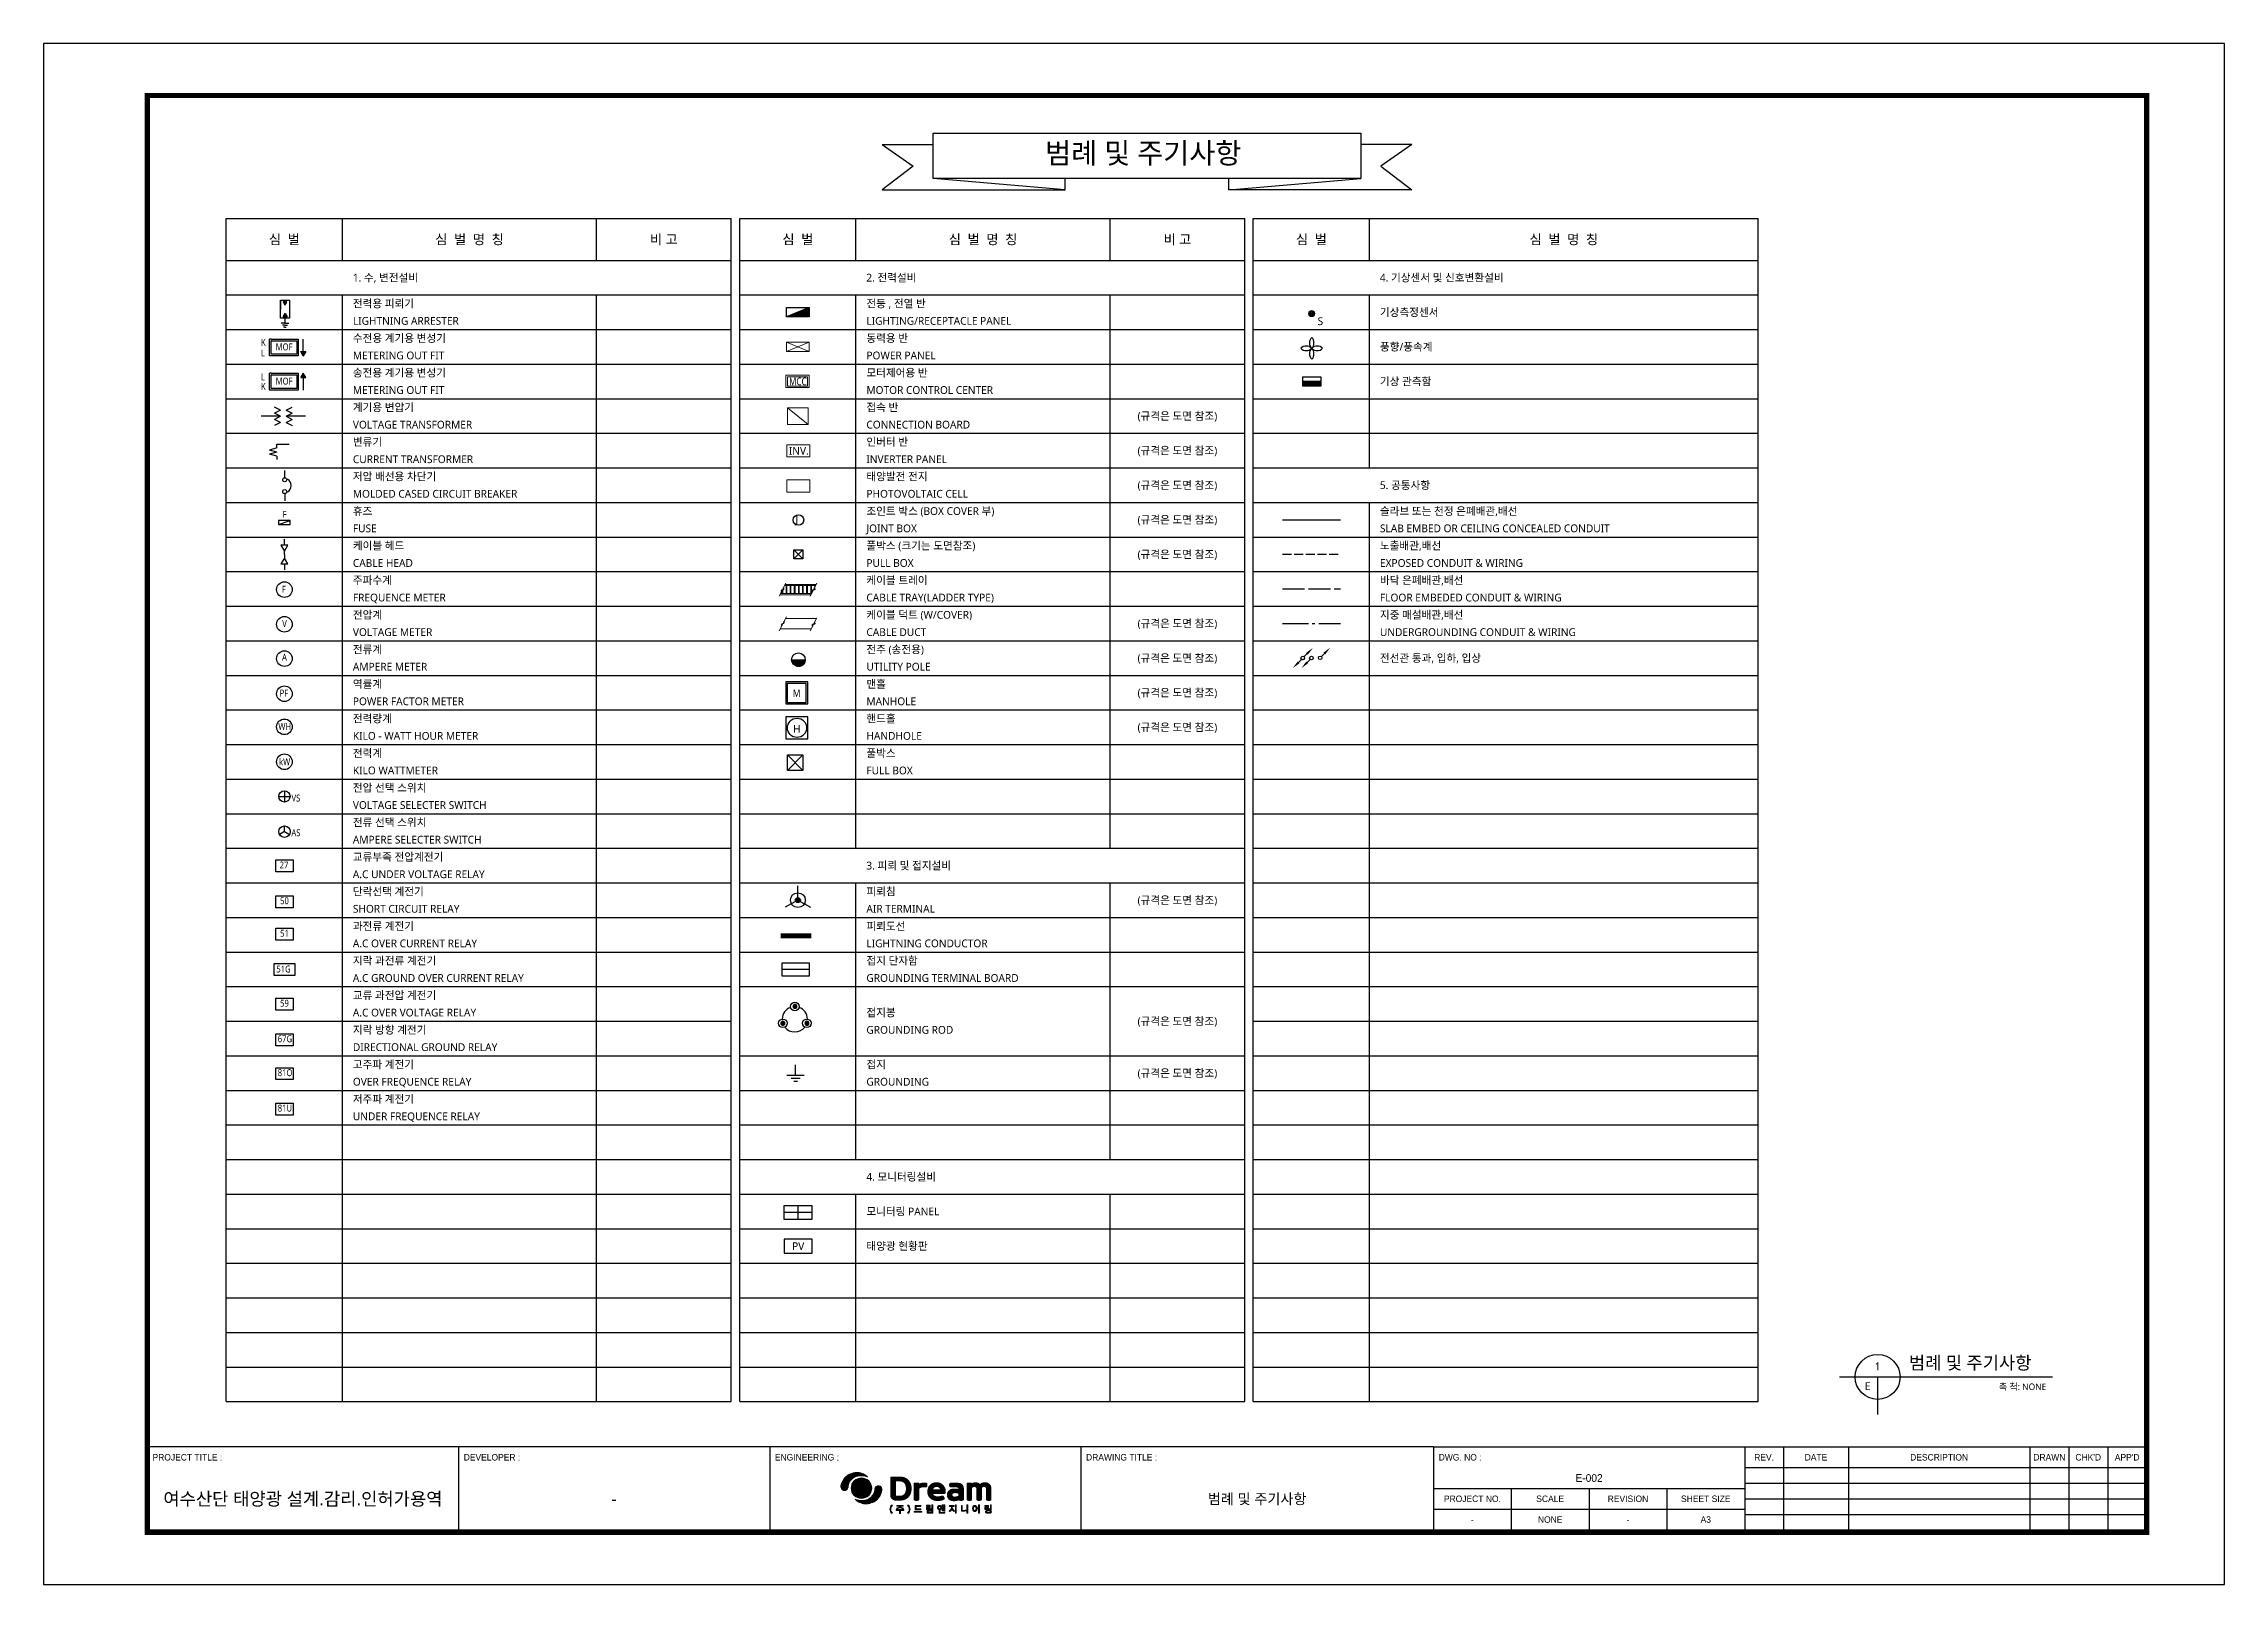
# Model space of a CAD drawing. Header units: millimetres. Extents: x 10297564 to 11610295, y -9287743 to -8409454.
# Drawn here: x 10465764 to 10549864, y -8631032 to -8571632 of the extents above; entities that cross this region are included whole.
import ezdxf
from ezdxf.enums import TextEntityAlignment as Align

# ---------------------------------------------------------------- set-up
doc = ezdxf.new("R2010")
doc.units = ezdxf.units.MM
doc.header["$LTSCALE"] = 100
for name, pattern in [('CEN3', [14, 10, -1.5, 1, -1.5]), ('LH3', [4.5, 3.5, -1]), ('LH5', [10, 8.5, -1.5])]:
    doc.linetypes.add(name, pattern=pattern)
for name, color, linetype in [('2', 7, 'Continuous'), ('_도곽_마크', 7, 'Continuous'), ('BOX', 7, 'Continuous'), ('BOX_Def', 8, 'Continuous'), ('D-TEXT2', 7, 'Continuous'), ('E_SYM', 1, 'Continuous'), ('LEGEND', 1, 'Continuous'), ('LINE', 2, 'Continuous'), ('MATCHLINE', 5, 'CEN3'), ('Sym', 2, 'Continuous'), ('text', 7, 'Continuous')]:
    doc.layers.add(name, color=color, linetype=linetype)
doc.layers.add('DIJ1-TEXT', color=7, linetype='Continuous', lineweight=5)
doc.layers.add('TITLE', color=7, linetype='Continuous', lineweight=0)
doc.styles.add('MG', font='malgun.ttf')
doc.styles.add('RomanS', font='Dotum.ttf')
doc.styles.add('TITLE', font='H2GTRE.TTF')

msp = doc.modelspace()

# ---------------------------------------------------------------- texts
at = {"style": 'MG'}
for s, p in [('S', (10514893.7, -8582482.7)), ('J', (10494762.5, -8590125.2))]:
    msp.add_text(s, height=300, dxfattribs=at).set_placement(p)
at = {"linetype": 'Continuous', "style": 'MG', "width": 0.85}
for s, p in [('K', (10474144.9, -8583283.7)), ('L', (10474144.9, -8583692.4)), ('L', (10474144.9, -8584611)), ('K', (10474144.9, -8584979.5))]:
    msp.add_text(s, height=266.7, dxfattribs=at).set_placement(p)
at = {"color": 2, "linetype": 'Continuous', "style": 'MG', "width": 0.85}
for s, height, p in [('F', 266.7, (10474947.9, -8592800.5)), ('V', 266.7, (10474965.4, -8594123.6)), ('A', 266.7, (10474957.9, -8595422.7)), ('PF', 266.67, (10474866.2, -8596803.4)), ('WH', 266.67, (10474816.1, -8598090.4)), ('kW', 266.67, (10474843.5, -8599452.4)), ('VS', 266.67, (10475323.6, -8600849.5)), ('AS', 266.67, (10475319.4, -8602187.6)), ('27', 266.67, (10474866.4, -8603431.8)), ('50', 266.67, (10474883.3, -8604807.9)), ('51', 266.67, (10474883.3, -8606062.2)), ('51G', 266.67, (10474738.2, -8607441)), ('59', 266.67, (10474883.3, -8608760.3)), ('67G', 266.67, (10474792.7, -8610129.6)), ('81O', 266.67, (10474792.7, -8611437.9)), ('81U', 266.67, (10474792.7, -8612802.3))]:
    msp.add_text(s, height=height, dxfattribs=at).set_placement(p)
at = {"style": 'MG', "width": 0.9}
msp.add_text('M', height=282.7, dxfattribs=at).set_placement((10494804.5, -8596673.4), align=Align.MIDDLE_CENTER)
at = {"color": 7, "style": 'MG'}
msp.add_text('H', height=300, dxfattribs=at).set_placement((10494812.2, -8598201.8), align=Align.CENTER)
at = {"style": 'MG'}
msp.add_text('PV', height=300, dxfattribs=at).set_placement((10494862.8, -8617995.3), align=Align.MIDDLE_CENTER)
at = {"layer": 'D-TEXT2', "color": 0, "style": 'MG'}
for s, p in [('1', (10536490.9, -8622774.3)), ('E', (10536107.2, -8623539.4))]:
    msp.add_text(s, height=300, dxfattribs=at).set_placement(p, align=Align.CENTER)
msp.add_text('범례 및 주기사항', height=500, dxfattribs=at).set_placement((10537696, -8622740.7))
msp.add_text('축 척: NONE', height=250, dxfattribs=at).set_placement((10542997.1, -8623412.7), align=Align.MIDDLE_RIGHT)
at = {"layer": 'DIJ1-TEXT', "color": 2, "style": 'RomanS'}
for s, height, p in [('E-002', 300, (10525364, -8626931.8)), ('범례 및 주기사항', 400, (10512564, -8627731.8)), ('-', 250, (10520864, -8628531.8)), ('NONE', 250, (10523864, -8628531.8)), ('-', 250, (10526864, -8628531.8)), ('A3', 250, (10529864, -8628531.8))]:
    msp.add_text(s, height=height, dxfattribs=at).set_placement(p, align=Align.MIDDLE)
at = {"layer": 'LEGEND', "color": 2, "style": 'MG', "width": 0.85}
for p in [(10475038.2, -8583457.7), (10475038.2, -8584774.6)]:
    msp.add_text('MOF', height=266.67, dxfattribs=at).set_placement(p, align=Align.CENTER)
msp.add_text('F', height=266.7, dxfattribs=at).set_placement((10474983.7, -8589911.3))
at = {"layer": 'Sym', "color": 2, "lineweight": 0, "style": 'MG', "width": 0.8}
msp.add_text('MCC', height=300, dxfattribs=at).set_placement((10494851.4, -8584653.7), align=Align.MIDDLE)
at = {"layer": 'Sym', "color": 2, "lineweight": 0, "style": 'MG'}
msp.add_text('INV.', height=300, dxfattribs=at).set_placement((10494887.2, -8587331.8), align=Align.MIDDLE)
at = {"layer": 'text', "style": 'MG'}
msp.add_text('범례 및 주기사항', height=800, dxfattribs=at).set_placement((10508168.5, -8576255.1), align=Align.CENTER)
at = {"layer": 'text', "color": 3, "style": 'MG'}
for s, p in [('심  벌', (10475047.2, -8579178.6)), ('심  벌  명  칭', (10482187.8, -8579178.6)), ('비 고', (10489683.5, -8579178.6)), ('심  벌', (10494851.4, -8579178.6)), ('심  벌  명  칭', (10501992.1, -8579178.6)), ('비 고', (10509487.7, -8579178.6)), ('심  벌', (10514655.7, -8579178.6)), ('심  벌  명  칭', (10524391.1, -8579178.6))]:
    msp.add_text(s, height=375, dxfattribs=at).set_placement(p, align=Align.MIDDLE_CENTER)
for s, p in [('1. 수, 변전설비', (10477687.2, -8580653.7)), ('2. 전력설비', (10497491.4, -8580653.7)), ('4. 기상센서 및 신호변환설비', (10517295.7, -8580653.7)), ('5. 공통사항', (10517295.7, -8588653.7)), ('3. 피뢰 및 접지설비', (10497491.4, -8603320.3)), ('4. 모니터링설비', (10497491.4, -8615320.3))]:
    msp.add_text(s, height=300, dxfattribs=at).set_placement(p, align=Align.MIDDLE_LEFT)
at = {"layer": 'text', "style": 'MG'}
for s, p in [('전력용 피뢰기', (10477689.7, -8581653.7)), ('전등 , 전열 반', (10497493.9, -8581653.7)), ('LIGHTNING ARRESTER', (10477689.7, -8582320.3)), ('LIGHTING/RECEPTACLE PANEL', (10497493.9, -8582320.3)), ('기상측정센서', (10517298.2, -8581987)), ('수전용 계기용 변성기', (10477689.7, -8582987)), ('동력용 반', (10497493.9, -8582987)), ('풍향/풍속계', (10517298.2, -8583320.3)), ('METERING OUT FIT', (10477689.7, -8583653.7)), ('POWER PANEL', (10497493.9, -8583653.7)), ('송전용 계기용 변성기', (10477689.7, -8584320.3)), ('METERING OUT FIT', (10477689.7, -8584987)), ('모터제어용 반', (10497493.9, -8584320.3)), ('MOTOR CONTROL CENTER', (10497493.9, -8584987)), ('기상 관측함', (10517298.2, -8584653.7)), ('계기용 변압기', (10477689.7, -8585653.7)), ('접속 반', (10497493.9, -8585653.7)), ('VOLTAGE TRANSFORMER', (10477689.7, -8586320.3)), ('CONNECTION BOARD', (10497493.9, -8586320.3)), ('변류기', (10477689.7, -8586987)), ('인버터 반', (10497493.9, -8586987)), ('저압 배선용 차단기', (10477689.7, -8588320.3)), ('CURRENT TRANSFORMER', (10477689.7, -8587653.7)), ('INVERTER PANEL', (10497493.9, -8587653.7)), ('태양발전 전지', (10497493.9, -8588320.3)), ('MOLDED CASED CIRCUIT BREAKER', (10477689.7, -8588987)), ('PHOTOVOLTAIC CELL', (10497493.9, -8588987)), ('휴즈', (10477689.7, -8589653.7)), ('조인트 박스 (BOX COVER 부)', (10497493.9, -8589653.7)), ('슬라브 또는 천정 은폐배관,배선', (10517298.2, -8589653.7)), ('케이블 헤드', (10477689.7, -8590987)), ('FUSE', (10477689.7, -8590320.3)), ('JOINT BOX', (10497493.9, -8590320.3)), ('풀박스 (크기는 도면참조)', (10497493.9, -8590987)), ('SLAB EMBED OR CEILING CONCEALED CONDUIT', (10517298.2, -8590320.3)), ('노출배관,배선', (10517298.2, -8590987)), ('CABLE HEAD', (10477689.7, -8591653.7)), ('PULL BOX', (10497493.9, -8591653.7)), ('EXPOSED CONDUIT & WIRING', (10517298.2, -8591653.7)), ('주파수계', (10477689.7, -8592320.3)), ('케이블 트레이', (10497493.9, -8592320.3)), ('바닥 은폐배관,배선', (10517298.2, -8592320.3)), ('FREQUENCE METER', (10477689.7, -8592987)), ('CABLE TRAY(LADDER TYPE)', (10497493.9, -8592987)), ('FLOOR EMBEDED CONDUIT & WIRING', (10517298.2, -8592987)), ('VOLTAGE METER', (10477689.7, -8594320.3)), ('전압계', (10477689.7, -8593653.7)), ('케이블 덕트 (W/COVER)', (10497493.9, -8593653.7)), ('CABLE DUCT', (10497493.9, -8594320.3)), ('지중 매설배관,배선', (10517298.2, -8593653.7)), ('UNDERGROUNDING CONDUIT & WIRING', (10517298.2, -8594320.3)), ('전류계', (10477689.7, -8594987)), ('전주 (송전용)', (10497493.9, -8594987)), ('AMPERE METER', (10477689.7, -8595653.7)), ('UTILITY POLE', (10497493.9, -8595653.7)), ('전선관 통과, 입하, 입상', (10517298.2, -8595320.3)), ('역률계', (10477689.7, -8596320.3)), ('맨홀', (10497493.9, -8596320.3)), ('전력량계', (10477689.7, -8597653.7)), ('POWER FACTOR METER', (10477689.7, -8596987)), ('핸드홀', (10497493.9, -8597653.7)), ('MANHOLE', (10497493.9, -8596987)), ('KILO - WATT HOUR METER', (10477689.7, -8598320.3)), ('HANDHOLE', (10497493.9, -8598320.3)), ('전력계', (10477689.7, -8598987)), ('풀박스', (10497493.9, -8598987)), ('KILO WATTMETER', (10477689.7, -8599653.7)), ('FULL BOX', (10497493.9, -8599653.7)), ('VOLTAGE SELECTER SWITCH', (10477689.7, -8600987)), ('전압 선택 스위치', (10477689.7, -8600320.3)), ('전류 선택 스위치', (10477689.7, -8601653.7)), ('AMPERE SELECTER SWITCH', (10477689.7, -8602320.3)), ('교류부족 전압계전기', (10477689.7, -8602987)), ('A.C UNDER VOLTAGE RELAY', (10477689.7, -8603653.7)), ('단락선택 계전기', (10477689.7, -8604320.3)), ('피뢰침', (10497493.9, -8604320.3)), ('SHORT CIRCUIT RELAY', (10477689.7, -8604987)), ('AIR TERMINAL', (10497493.9, -8604987)), ('과전류 계전기', (10477689.7, -8605653.7)), ('피뢰도선', (10497493.9, -8605653.7)), ('A.C OVER CURRENT RELAY', (10477689.7, -8606320.3)), ('LIGHTNING CONDUCTOR', (10497493.9, -8606320.3)), ('A.C GROUND OVER CURRENT RELAY', (10477689.7, -8607653.7)), ('지락 과전류 계전기 ', (10477689.7, -8606987)), ('접지 단자함', (10497493.9, -8606987)), ('GROUNDING TERMINAL BOARD', (10497493.9, -8607653.7)), ('교류 과전압 계전기', (10477689.7, -8608320.3)), ('A.C OVER VOLTAGE RELAY', (10477689.7, -8608987)), ('접지봉', (10497493.9, -8608987)), ('지락 방향 계전기', (10477689.7, -8609653.7)), ('GROUNDING ROD', (10497493.9, -8609653.7)), ('고주파 계전기', (10477689.7, -8610987)), ('DIRECTIONAL GROUND RELAY', (10477689.7, -8610320.3)), ('접지', (10497493.9, -8610987)), ('OVER FREQUENCE RELAY', (10477689.7, -8611653.7)), ('GROUNDING', (10497493.9, -8611653.7)), ('저주파 계전기', (10477689.7, -8612320.3)), ('UNDER FREQUENCE RELAY', (10477689.7, -8612987)), ('모니터링 PANEL', (10497493.9, -8616653.7)), ('태양광 현황판', (10497493.9, -8617987))]:
    msp.add_text(s, height=300, dxfattribs=at).set_placement(p, align=Align.MIDDLE_LEFT)
for p in [(10509487.7, -8585987), (10509487.7, -8587320.3), (10509487.7, -8588653.7), (10509487.7, -8589987), (10509487.7, -8591320.3), (10509487.7, -8593987), (10509487.7, -8595320.3), (10509487.7, -8596653.7), (10509487.7, -8597987), (10509487.7, -8604653.7), (10509487.7, -8609320.3), (10509487.7, -8611320.3)]:
    msp.add_text('(규격은 도면 참조)', height=300, dxfattribs=at).set_placement(p, align=Align.MIDDLE_CENTER)

# ---------------------------------------------------------------- blocks, each defined once
blk = doc.blocks.new('DREAM_CI')
at = {"linetype": 'ByBlock', "true_color": 0x122a88}
for points in [[(39.14, -3.72, -0.068886), (40.33, -3.38, -0.045364), (41.28, -3.33, -0.033233), (42.3, -3.42, -0.017759), (42.95, -3.55, -0.010246), (43.28, -3.64, -0.00636), (43.65, -3.74, 0.083759), (42.11, -2.66, 0.10346), (40.02, -2.12, 0.181699), (35.66, -3.57, 0.178184), (33.75, -7.13, 0.194012), (34.08, -8.4, 0.604488), (36.36, -7.75, 0.035127), (36.38, -7.55, -0.061322), (36.49, -6.73, -0.142673), (37.76, -4.64, -0.088034)], [(48.96, -8.76, 0.194012), (48.63, -7.49, 0.604488), (46.34, -8.14, 0.035127), (46.32, -8.34, -0.061322), (46.21, -9.16, -0.142673), (44.95, -11.25, -0.088034), (43.56, -12.17, -0.068886), (42.37, -12.51, -0.045364), (41.43, -12.56, -0.033233), (40.41, -12.47, -0.017759), (39.75, -12.34, -0.010246), (39.43, -12.25, -0.00636), (39.06, -12.15, 0.083759), (40.6, -13.23, 0.10346), (42.68, -13.77, 0.181699), (47.05, -12.32, 0.178184)], [(62.65, -6.13), (61.01, -6.13), (61.01, -12.14), (61.01, -12.16), (61.01, -12.17), (61.01, -12.19), (61.01, -12.2), (61.02, -12.22), (61.02, -12.23), (61.03, -12.25), (61.03, -12.26), (61.04, -12.27), (61.05, -12.29), (61.05, -12.3), (61.06, -12.31), (61.07, -12.32), (61.08, -12.33), (61.09, -12.34), (61.11, -12.35), (61.12, -12.36), (61.13, -12.37), (61.15, -12.38), (61.16, -12.39), (61.18, -12.4), (61.19, -12.41), (61.21, -12.42), (61.23, -12.42), (61.25, -12.43), (61.28, -12.44), (61.3, -12.44), (61.33, -12.45), (61.35, -12.45), (61.38, -12.46), (61.41, -12.46), (61.44, -12.47), (61.47, -12.47), (61.51, -12.48), (61.54, -12.48), (61.58, -12.48), (61.62, -12.48), (61.66, -12.48), (61.7, -12.49), (61.74, -12.49), (61.78, -12.49), (61.83, -12.49), (61.87, -12.49), (61.92, -12.49), (61.96, -12.49), (62, -12.48), (62.04, -12.48), (62.08, -12.48), (62.11, -12.48), (62.15, -12.48), (62.18, -12.47), (62.22, -12.47), (62.25, -12.46), (62.28, -12.46), (62.3, -12.45), (62.33, -12.45), (62.36, -12.44), (62.38, -12.44), (62.4, -12.43), (62.42, -12.42), (62.44, -12.42), (62.46, -12.41), (62.48, -12.4), (62.5, -12.39), (62.51, -12.38), (62.52, -12.37), (62.54, -12.36), (62.55, -12.35), (62.56, -12.34), (62.57, -12.33), (62.58, -12.32), (62.59, -12.31), (62.6, -12.3), (62.61, -12.29), (62.62, -12.27), (62.63, -12.26), (62.63, -12.25), (62.64, -12.23), (62.64, -12.22), (62.64, -12.2), (62.65, -12.19), (62.65, -12.17), (62.65, -12.16), (62.65, -12.14), (62.65, -8.44), (62.68, -8.3), (62.72, -8.18), (62.78, -8.07), (62.86, -7.95), (62.95, -7.86), (63.04, -7.78), (63.15, -7.7), (63.26, -7.64), (63.38, -7.58), (63.51, -7.54), (63.64, -7.51), (63.77, -7.49), (63.88, -7.48), (65.34, -7.48), (65.36, -7.48), (65.38, -7.48), (65.4, -7.48), (65.42, -7.48), (65.44, -7.47), (65.45, -7.47), (65.47, -7.47), (65.49, -7.46), (65.5, -7.45), (65.52, -7.45), (65.53, -7.44), (65.54, -7.43), (65.56, -7.43), (65.57, -7.42), (65.58, -7.41), (65.59, -7.4), (65.6, -7.39), (65.61, -7.38), (65.62, -7.36), (65.63, -7.35), (65.64, -7.34), (65.65, -7.32), (65.65, -7.31), (65.66, -7.29), (65.67, -7.27), (65.67, -7.25), (65.68, -7.23), (65.68, -7.21), (65.69, -7.19), (65.69, -7.17), (65.7, -7.14), (65.7, -7.12), (65.71, -7.09), (65.71, -7.06), (65.71, -7.03), (65.71, -7), (65.72, -6.97), (65.72, -6.94), (65.72, -6.91), (65.72, -6.87), (65.72, -6.84), (65.72, -6.8), (65.72, -6.76), (65.72, -6.73), (65.72, -6.69), (65.72, -6.66), (65.72, -6.62), (65.71, -6.59), (65.71, -6.56), (65.71, -6.53), (65.71, -6.51), (65.7, -6.48), (65.7, -6.45), (65.69, -6.43), (65.69, -6.41), (65.68, -6.39), (65.68, -6.36), (65.67, -6.35), (65.67, -6.33), (65.66, -6.31), (65.65, -6.29), (65.65, -6.28), (65.64, -6.26), (65.63, -6.25), (65.62, -6.24), (65.61, -6.23), (65.6, -6.22), (65.59, -6.21), (65.58, -6.2), (65.57, -6.19), (65.56, -6.18), (65.54, -6.17), (65.53, -6.16), (65.52, -6.16), (65.5, -6.15), (65.49, -6.15), (65.47, -6.14), (65.45, -6.14), (65.44, -6.13), (65.42, -6.13), (65.4, -6.13), (65.38, -6.13), (65.36, -6.13), (65.34, -6.13), (64.07, -6.13), (64.03, -6.13), (63.99, -6.13), (63.95, -6.13), (63.92, -6.13), (63.88, -6.14), (63.84, -6.14), (63.8, -6.15), (63.77, -6.15), (63.73, -6.16), (63.69, -6.17), (63.65, -6.18), (63.62, -6.18), (63.58, -6.19), (63.54, -6.21), (63.5, -6.22), (63.46, -6.23), (63.43, -6.24), (63.39, -6.26), (63.35, -6.27), (63.31, -6.29), (63.28, -6.3), (63.24, -6.32), (63.2, -6.34), (63.17, -6.36), (63.13, -6.38), (63.1, -6.4), (63.06, -6.42), (63.03, -6.44), (63, -6.46), (62.97, -6.49), (62.94, -6.51), (62.91, -6.54), (62.88, -6.56), (62.85, -6.59), (62.82, -6.61), (62.79, -6.64), (62.77, -6.67), (62.74, -6.7), (62.72, -6.73), (62.69, -6.76), (62.67, -6.79), (62.65, -6.82)], [(80.69, -6.13), (80.69, -12.14), (80.69, -12.16), (80.69, -12.17), (80.7, -12.19), (80.7, -12.2), (80.7, -12.22), (80.71, -12.23), (80.71, -12.25), (80.72, -12.26), (80.72, -12.27), (80.73, -12.29), (80.74, -12.3), (80.75, -12.31), (80.76, -12.32), (80.77, -12.33), (80.78, -12.34), (80.79, -12.35), (80.8, -12.36), (80.82, -12.37), (80.83, -12.38), (80.85, -12.39), (80.86, -12.4), (80.88, -12.41), (80.9, -12.42), (80.92, -12.42), (80.94, -12.43), (80.96, -12.44), (80.99, -12.44), (81.01, -12.45), (81.04, -12.45), (81.07, -12.46), (81.1, -12.46), (81.13, -12.47), (81.16, -12.47), (81.19, -12.48), (81.23, -12.48), (81.26, -12.48), (81.3, -12.48), (81.34, -12.48), (81.38, -12.49), (81.43, -12.49), (81.47, -12.49), (81.51, -12.49), (81.56, -12.49), (81.6, -12.49), (81.64, -12.49), (81.69, -12.48), (81.73, -12.48), (81.76, -12.48), (81.8, -12.48), (81.83, -12.48), (81.87, -12.47), (81.9, -12.47), (81.93, -12.46), (81.96, -12.46), (81.99, -12.45), (82.02, -12.45), (82.04, -12.44), (82.07, -12.44), (82.09, -12.43), (82.11, -12.42), (82.13, -12.42), (82.15, -12.41), (82.16, -12.4), (82.18, -12.39), (82.2, -12.38), (82.21, -12.37), (82.22, -12.36), (82.24, -12.35), (82.25, -12.34), (82.26, -12.33), (82.27, -12.32), (82.28, -12.31), (82.29, -12.3), (82.3, -12.29), (82.3, -12.27), (82.31, -12.26), (82.32, -12.25), (82.32, -12.23), (82.33, -12.22), (82.33, -12.2), (82.33, -12.19), (82.33, -12.17), (82.33, -12.16), (82.34, -12.14), (82.34, -8.04), (82.34, -8), (82.34, -7.97), (82.35, -7.94), (82.36, -7.9), (82.37, -7.87), (82.38, -7.85), (82.39, -7.82), (82.41, -7.79), (82.42, -7.76), (82.44, -7.74), (82.45, -7.72), (82.47, -7.69), (82.49, -7.67), (82.51, -7.65), (82.53, -7.63), (82.55, -7.61), (82.57, -7.58), (82.59, -7.56), (82.62, -7.54), (82.64, -7.52), (82.67, -7.5), (82.7, -7.49), (82.73, -7.47), (82.75, -7.45), (82.78, -7.44), (82.81, -7.42), (82.85, -7.41), (82.88, -7.39), (82.91, -7.38), (82.94, -7.37), (82.98, -7.36), (83.01, -7.35), (83.05, -7.34), (83.09, -7.33), (83.13, -7.33), (83.17, -7.32), (83.21, -7.32), (83.25, -7.32), (83.28, -7.32), (83.33, -7.32), (83.37, -7.32), (83.41, -7.32), (83.45, -7.33), (83.49, -7.33), (83.53, -7.34), (83.57, -7.34), (83.6, -7.35), (83.64, -7.36), (83.68, -7.37), (83.71, -7.38), (83.75, -7.39), (83.78, -7.4), (83.81, -7.41), (83.85, -7.43), (83.88, -7.44), (83.91, -7.46), (83.94, -7.48), (83.97, -7.49), (84, -7.51), (84.02, -7.53), (84.05, -7.55), (84.07, -7.58), (84.1, -7.6), (84.12, -7.62), (84.14, -7.64), (84.16, -7.67), (84.18, -7.69), (84.2, -7.71), (84.21, -7.74), (84.23, -7.77), (84.24, -7.79), (84.25, -7.82), (84.26, -7.85), (84.27, -7.87), (84.28, -7.9), (84.29, -7.93), (84.3, -7.96), (84.3, -7.99), (84.3, -8.02), (84.31, -8.05), (84.31, -8.08), (84.31, -12.14), (84.31, -12.16), (84.31, -12.17), (84.31, -12.19), (84.31, -12.2), (84.32, -12.22), (84.32, -12.23), (84.33, -12.25), (84.33, -12.26), (84.34, -12.27), (84.35, -12.29), (84.35, -12.3), (84.36, -12.31), (84.37, -12.32), (84.38, -12.33), (84.39, -12.34), (84.41, -12.35), (84.42, -12.36), (84.43, -12.37), (84.45, -12.38), (84.46, -12.39), (84.48, -12.4), (84.49, -12.41), (84.51, -12.42), (84.53, -12.42), (84.55, -12.43), (84.58, -12.44), (84.6, -12.44), (84.63, -12.45), (84.65, -12.45), (84.68, -12.46), (84.71, -12.46), (84.74, -12.47), (84.77, -12.47), (84.81, -12.48), (84.84, -12.48), (84.88, -12.48), (84.92, -12.48), (84.96, -12.48), (85, -12.49), (85.04, -12.49), (85.08, -12.49), (85.13, -12.49), (85.17, -12.49), (85.22, -12.49), (85.26, -12.49), (85.3, -12.48), (85.34, -12.48), (85.38, -12.48), (85.41, -12.48), (85.45, -12.48), (85.48, -12.47), (85.52, -12.47), (85.55, -12.46), (85.58, -12.46), (85.6, -12.45), (85.63, -12.45), (85.66, -12.44), (85.68, -12.44), (85.7, -12.43), (85.72, -12.42), (85.74, -12.42), (85.76, -12.41), (85.78, -12.4), (85.8, -12.39), (85.81, -12.38), (85.82, -12.37), (85.84, -12.36), (85.85, -12.35), (85.86, -12.34), (85.87, -12.33), (85.88, -12.32), (85.89, -12.31), (85.9, -12.3), (85.91, -12.29), (85.92, -12.27), (85.92, -12.26), (85.93, -12.25), (85.94, -12.23), (85.94, -12.22), (85.94, -12.2), (85.95, -12.19), (85.95, -12.17), (85.95, -12.16), (85.95, -12.14), (85.95, -8.05), (85.95, -8.02), (85.96, -7.98), (85.96, -7.95), (85.97, -7.92), (85.98, -7.89), (85.98, -7.87), (85.99, -7.84), (86.01, -7.81), (86.02, -7.78), (86.03, -7.76), (86.05, -7.73), (86.06, -7.71), (86.08, -7.68), (86.1, -7.66), (86.11, -7.64), (86.13, -7.61), (86.15, -7.59), (86.18, -7.57), (86.2, -7.55), (86.22, -7.53), (86.25, -7.51), (86.27, -7.49), (86.3, -7.47), (86.33, -7.45), (86.36, -7.43), (86.39, -7.42), (86.42, -7.4), (86.45, -7.39), (86.48, -7.37), (86.51, -7.36), (86.55, -7.35), (86.58, -7.34), (86.62, -7.33), (86.66, -7.32), (86.7, -7.32), (86.74, -7.31), (86.78, -7.31), (86.82, -7.31), (86.86, -7.31), (86.91, -7.31), (86.95, -7.31), (86.99, -7.31), (87.03, -7.32), (87.07, -7.32), (87.11, -7.32), (87.15, -7.33), (87.19, -7.34), (87.22, -7.35), (87.26, -7.35), (87.29, -7.36), (87.33, -7.38), (87.36, -7.39), (87.39, -7.4), (87.42, -7.41), (87.45, -7.43), (87.48, -7.44), (87.51, -7.46), (87.54, -7.48), (87.57, -7.5), (87.6, -7.52), (87.62, -7.54), (87.65, -7.56), (87.67, -7.58), (87.7, -7.6), (87.72, -7.62), (87.74, -7.65), (87.76, -7.67), (87.77, -7.69), (87.79, -7.72), (87.8, -7.74), (87.82, -7.77), (87.83, -7.8), (87.84, -7.82), (87.85, -7.85), (87.86, -7.88), (87.87, -7.91), (87.87, -7.94), (87.88, -7.97), (87.88, -8), (87.88, -8.03), (87.88, -8.06), (87.88, -12.14), (87.88, -12.16), (87.88, -12.17), (87.89, -12.19), (87.89, -12.2), (87.89, -12.22), (87.9, -12.23), (87.9, -12.25), (87.91, -12.26), (87.91, -12.27), (87.92, -12.29), (87.93, -12.3), (87.94, -12.31), (87.95, -12.32), (87.96, -12.33), (87.97, -12.34), (87.98, -12.35), (87.99, -12.36), (88.01, -12.37), (88.02, -12.38), (88.04, -12.39), (88.05, -12.4), (88.07, -12.41), (88.09, -12.42), (88.11, -12.42), (88.13, -12.43), (88.15, -12.44), (88.18, -12.44), (88.2, -12.45), (88.23, -12.45), (88.26, -12.46), (88.29, -12.46), (88.32, -12.47), (88.35, -12.47), (88.38, -12.48), (88.42, -12.48), (88.45, -12.48), (88.49, -12.48), (88.53, -12.48), (88.57, -12.49), (88.61, -12.49), (88.66, -12.49), (88.7, -12.49), (88.75, -12.49), (88.79, -12.49), (88.83, -12.49), (88.88, -12.48), (88.91, -12.48), (88.95, -12.48), (88.99, -12.48), (89.02, -12.48), (89.06, -12.47), (89.09, -12.47), (89.12, -12.46), (89.15, -12.46), (89.18, -12.45), (89.21, -12.45), (89.23, -12.44), (89.26, -12.44), (89.28, -12.43), (89.3, -12.42), (89.32, -12.42), (89.34, -12.41), (89.35, -12.4), (89.37, -12.39), (89.39, -12.38), (89.4, -12.37), (89.41, -12.36), (89.43, -12.35), (89.44, -12.34), (89.45, -12.33), (89.46, -12.32), (89.47, -12.31), (89.48, -12.3), (89.49, -12.29), (89.49, -12.27), (89.5, -12.26), (89.51, -12.25), (89.51, -12.23), (89.52, -12.22), (89.52, -12.2), (89.52, -12.19), (89.52, -12.17), (89.52, -12.16), (89.53, -12.14), (89.53, -8.16), (89.52, -8.12), (89.52, -8.08), (89.52, -8.04), (89.52, -8), (89.52, -7.96), (89.51, -7.92), (89.51, -7.88), (89.51, -7.84), (89.5, -7.8), (89.49, -7.76), (89.49, -7.72), (89.48, -7.68), (89.47, -7.65), (89.47, -7.61), (89.46, -7.57), (89.45, -7.53), (89.44, -7.49), (89.43, -7.45), (89.42, -7.41), (89.4, -7.37), (89.39, -7.34), (89.38, -7.3), (89.37, -7.26), (89.35, -7.22), (89.34, -7.19), (89.32, -7.15), (89.3, -7.12), (89.29, -7.08), (89.27, -7.05), (89.25, -7.01), (89.23, -6.98), (89.21, -6.94), (89.19, -6.91), (89.17, -6.88), (89.15, -6.84), (89.13, -6.81), (89.11, -6.78), (89.08, -6.75), (89.06, -6.72), (89.03, -6.69), (89.01, -6.66), (88.98, -6.63), (88.95, -6.6), (88.93, -6.57), (88.9, -6.54), (88.87, -6.52), (88.84, -6.49), (88.81, -6.46), (88.78, -6.44), (88.75, -6.41), (88.72, -6.39), (88.68, -6.37), (88.65, -6.34), (88.61, -6.32), (88.58, -6.3), (88.54, -6.28), (88.51, -6.26), (88.47, -6.24), (88.43, -6.22), (88.39, -6.2), (88.35, -6.18), (88.31, -6.16), (88.27, -6.14), (88.23, -6.13), (88.19, -6.11), (88.15, -6.09), (88.1, -6.08), (88.06, -6.07), (88.02, -6.05), (87.97, -6.04), (87.92, -6.03), (87.88, -6.02), (87.83, -6.01), (87.78, -6), (87.73, -6), (87.68, -5.99), (87.63, -5.98), (87.58, -5.98), (87.53, -5.97), (87.48, -5.97), (87.43, -5.97), (87.37, -5.97), (87.32, -5.96), (87.26, -5.96), (87.2, -5.96), (87.14, -5.97), (87.08, -5.97), (87.02, -5.97), (86.96, -5.97), (86.91, -5.98), (86.85, -5.99), (86.79, -5.99), (86.74, -6), (86.69, -6.01), (86.63, -6.02), (86.58, -6.03), (86.53, -6.04), (86.48, -6.05), (86.43, -6.06), (86.39, -6.08), (86.34, -6.09), (86.29, -6.11), (86.25, -6.12), (86.21, -6.14), (86.16, -6.16), (86.12, -6.18), (86.08, -6.2), (86.04, -6.22), (86, -6.24), (85.96, -6.26), (85.92, -6.28), (85.89, -6.3), (85.85, -6.33), (85.81, -6.35), (85.78, -6.37), (85.74, -6.4), (85.71, -6.42), (85.67, -6.44), (85.64, -6.47), (85.61, -6.5), (85.58, -6.52), (85.55, -6.55), (85.52, -6.57), (85.49, -6.6), (85.46, -6.63), (85.43, -6.66), (85.41, -6.63), (85.39, -6.61), (85.36, -6.58), (85.34, -6.56), (85.32, -6.53), (85.29, -6.51), (85.26, -6.49), (85.24, -6.46), (85.21, -6.44), (85.18, -6.42), (85.15, -6.39), (85.12, -6.37), (85.08, -6.35), (85.05, -6.33), (85.01, -6.3), (84.98, -6.28), (84.94, -6.26), (84.9, -6.24), (84.87, -6.22), (84.83, -6.2), (84.79, -6.18), (84.75, -6.16), (84.7, -6.14), (84.66, -6.12), (84.62, -6.1), (84.58, -6.09), (84.53, -6.07), (84.49, -6.06), (84.44, -6.05), (84.4, -6.03), (84.35, -6.02), (84.31, -6.01), (84.26, -6), (84.22, -5.99), (84.17, -5.99), (84.12, -5.98), (84.07, -5.98), (84.03, -5.97), (83.98, -5.97), (83.93, -5.97), (83.88, -5.96), (83.83, -5.96), (83.77, -5.96), (83.72, -5.97), (83.66, -5.97), (83.61, -5.97), (83.56, -5.97), (83.51, -5.98), (83.46, -5.98), (83.41, -5.99), (83.36, -6), (83.32, -6), (83.27, -6.01), (83.23, -6.02), (83.19, -6.03), (83.14, -6.04), (83.1, -6.05), (83.06, -6.06), (83.03, -6.08), (82.99, -6.09), (82.95, -6.11), (82.92, -6.12), (82.88, -6.14), (82.85, -6.15), (82.82, -6.17), (82.79, -6.19), (82.76, -6.21), (82.72, -6.22), (82.69, -6.24), (82.66, -6.26), (82.63, -6.28), (82.6, -6.3), (82.58, -6.32), (82.55, -6.34), (82.52, -6.36), (82.49, -6.38), (82.46, -6.41), (82.44, -6.43), (82.41, -6.45), (82.38, -6.47), (82.36, -6.49), (82.33, -6.52), (82.31, -6.54), (82.29, -6.57), (82.29, -6.13)]]:
    blk.add_hatch(color=166, dxfattribs=at).paths.add_polyline_path(points)
at = {"linetype": 'ByBlock', "true_color": 0x8ec31f}
h = blk.add_hatch(color=62, dxfattribs=at)
edge = h.paths.add_edge_path()
edge.add_ellipse((41.35, -7.95), major_axis=(0, 3.82), ratio=0.999894, start_angle=0, end_angle=360)
at = {"linetype": 'ByBlock', "true_color": 0x122a88}
h = blk.add_hatch(color=166, dxfattribs=at)
h.paths.add_polyline_path([(59.62, -9.64), (59.64, -9.56), (59.66, -9.48), (59.68, -9.4), (59.7, -9.32), (59.72, -9.24), (59.74, -9.16), (59.75, -9.08), (59.77, -8.99), (59.78, -8.91), (59.79, -8.82), (59.8, -8.74), (59.81, -8.65), (59.82, -8.56), (59.82, -8.47), (59.83, -8.38), (59.83, -8.29), (59.83, -8.2), (59.83, -8.11), (59.83, -8.02), (59.83, -7.93), (59.83, -7.84), (59.82, -7.75), (59.82, -7.66), (59.81, -7.57), (59.8, -7.49), (59.79, -7.4), (59.78, -7.32), (59.77, -7.23), (59.75, -7.15), (59.74, -7.07), (59.72, -6.98), (59.7, -6.9), (59.68, -6.82), (59.66, -6.74), (59.64, -6.66), (59.62, -6.59), (59.59, -6.51), (59.57, -6.43), (59.54, -6.36), (59.51, -6.28), (59.48, -6.21), (59.45, -6.14), (59.42, -6.07), (59.39, -6), (59.35, -5.93), (59.32, -5.86), (59.28, -5.79), (59.25, -5.72), (59.21, -5.66), (59.17, -5.6), (59.13, -5.53), (59.08, -5.47), (59.04, -5.41), (59, -5.35), (58.95, -5.29), (58.91, -5.23), (58.86, -5.18), (58.81, -5.12), (58.76, -5.07), (58.71, -5.01), (58.66, -4.96), (58.6, -4.91), (58.55, -4.86), (58.49, -4.81), (58.43, -4.76), (58.38, -4.72), (58.32, -4.67), (58.26, -4.63), (58.2, -4.58), (58.13, -4.54), (58.07, -4.5), (58.01, -4.46), (57.94, -4.42), (57.87, -4.38), (57.81, -4.35), (57.74, -4.31), (57.67, -4.28), (57.6, -4.24), (57.52, -4.21), (57.45, -4.18), (57.37, -4.15), (57.3, -4.12), (57.22, -4.09), (57.15, -4.07), (57.07, -4.04), (56.99, -4.02), (56.91, -4), (56.83, -3.98), (56.74, -3.96), (56.66, -3.94), (56.58, -3.93), (56.49, -3.91), (56.41, -3.9), (56.32, -3.89), (56.23, -3.88), (56.15, -3.87), (56.06, -3.86), (55.97, -3.85), (55.88, -3.85), (55.79, -3.85), (55.69, -3.84), (55.6, -3.84), (52.28, -3.84), (52.28, -10.95), (52.28, -10.97), (52.28, -10.98), (52.28, -11), (52.28, -11.02), (52.29, -11.04), (52.29, -11.06), (52.3, -11.08), (52.3, -11.1), (52.31, -11.12), (52.31, -11.15), (52.32, -11.17), (52.33, -11.19), (52.34, -11.21), (52.35, -11.23), (52.36, -11.25), (52.37, -11.28), (52.38, -11.3), (52.4, -11.32), (52.41, -11.35), (52.43, -11.37), (52.44, -11.39), (52.46, -11.42), (52.47, -11.44), (52.49, -11.46), (52.51, -11.49), (52.52, -11.51), (52.54, -11.53), (52.56, -11.55), (52.57, -11.57), (52.59, -11.59), (52.61, -11.62), (52.63, -11.64), (52.65, -11.66), (52.66, -11.68), (52.68, -11.7), (52.7, -11.72), (52.72, -11.74), (52.74, -11.75), (52.76, -11.77), (52.78, -11.79), (52.8, -11.81), (52.82, -11.83), (52.84, -11.85), (52.86, -11.86), (52.88, -11.88), (52.91, -11.9), (52.93, -11.92), (52.95, -11.94), (52.97, -11.96), (53, -11.97), (53.02, -11.99), (53.04, -12.01), (53.07, -12.03), (53.09, -12.05), (53.12, -12.06), (53.15, -12.08), (53.17, -12.1), (53.2, -12.12), (53.23, -12.13), (53.25, -12.15), (53.28, -12.17), (53.31, -12.19), (53.34, -12.2), (53.37, -12.22), (53.4, -12.24), (53.42, -12.25), (53.45, -12.27), (53.48, -12.28), (53.51, -12.29), (53.53, -12.3), (53.56, -12.31), (53.59, -12.32), (53.62, -12.33), (53.64, -12.34), (53.67, -12.35), (53.69, -12.36), (53.72, -12.36), (53.75, -12.37), (53.77, -12.37), (53.8, -12.38), (53.82, -12.38), (53.85, -12.38), (53.87, -12.38), (53.89, -12.38), (55.6, -12.38), (55.69, -12.38), (55.79, -12.38), (55.88, -12.38), (55.97, -12.37), (56.06, -12.37), (56.15, -12.36), (56.23, -12.35), (56.32, -12.34), (56.41, -12.33), (56.49, -12.31), (56.58, -12.3), (56.66, -12.28), (56.74, -12.27), (56.83, -12.25), (56.91, -12.23), (56.99, -12.2), (57.07, -12.18), (57.15, -12.16), (57.22, -12.13), (57.3, -12.1), (57.37, -12.08), (57.45, -12.05), (57.52, -12.02), (57.6, -11.98), (57.67, -11.95), (57.74, -11.92), (57.81, -11.88), (57.87, -11.84), (57.94, -11.81), (58.01, -11.77), (58.07, -11.73), (58.13, -11.69), (58.2, -11.64), (58.26, -11.6), (58.32, -11.56), (58.38, -11.51), (58.43, -11.46), (58.49, -11.42), (58.55, -11.37), (58.6, -11.32), (58.66, -11.27), (58.71, -11.21), (58.76, -11.16), (58.81, -11.1), (58.86, -11.05), (58.91, -10.99), (58.95, -10.93), (59, -10.88), (59.04, -10.82), (59.08, -10.76), (59.13, -10.69), (59.17, -10.63), (59.21, -10.57), (59.25, -10.5), (59.28, -10.44), (59.32, -10.37), (59.35, -10.3), (59.39, -10.23), (59.42, -10.16), (59.45, -10.09), (59.48, -10.02), (59.51, -9.94), (59.54, -9.87), (59.57, -9.79), (59.59, -9.72)])
h.paths.add_polyline_path([(57.95, -9.23), (57.94, -9.28), (57.92, -9.33), (57.91, -9.38), (57.89, -9.42), (57.87, -9.47), (57.86, -9.52), (57.84, -9.56), (57.82, -9.61), (57.8, -9.65), (57.78, -9.7), (57.76, -9.74), (57.74, -9.78), (57.72, -9.83), (57.69, -9.87), (57.67, -9.91), (57.65, -9.95), (57.62, -9.99), (57.6, -10.03), (57.57, -10.07), (57.54, -10.1), (57.51, -10.14), (57.49, -10.18), (57.46, -10.21), (57.43, -10.25), (57.4, -10.28), (57.36, -10.32), (57.33, -10.35), (57.3, -10.38), (57.26, -10.41), (57.23, -10.44), (57.19, -10.47), (57.16, -10.5), (57.12, -10.53), (57.08, -10.56), (57.04, -10.58), (57.01, -10.61), (56.97, -10.64), (56.93, -10.66), (56.88, -10.68), (56.84, -10.71), (56.8, -10.73), (56.76, -10.75), (56.71, -10.77), (56.67, -10.79), (56.62, -10.81), (56.57, -10.83), (56.53, -10.84), (56.48, -10.86), (56.43, -10.87), (56.38, -10.89), (56.33, -10.9), (56.27, -10.91), (56.22, -10.92), (56.17, -10.93), (56.11, -10.94), (56.06, -10.95), (56, -10.95), (55.95, -10.96), (55.89, -10.96), (55.83, -10.96), (55.77, -10.97), (55.71, -10.97), (55.65, -10.97), (54.26, -10.97), (54.23, -10.97), (54.19, -10.96), (54.15, -10.95), (54.12, -10.94), (54.09, -10.92), (54.07, -10.9), (54.05, -10.88), (54.04, -10.85), (54.03, -10.82), (54.02, -10.78), (54.02, -10.75), (54.02, -5.26), (55.65, -5.26), (55.71, -5.26), (55.77, -5.26), (55.83, -5.26), (55.89, -5.26), (55.95, -5.27), (56, -5.28), (56.06, -5.28), (56.11, -5.29), (56.17, -5.3), (56.22, -5.31), (56.27, -5.32), (56.33, -5.33), (56.38, -5.34), (56.43, -5.36), (56.48, -5.37), (56.53, -5.39), (56.57, -5.4), (56.62, -5.42), (56.67, -5.44), (56.71, -5.46), (56.76, -5.48), (56.8, -5.5), (56.84, -5.53), (56.88, -5.55), (56.93, -5.57), (56.97, -5.6), (57.01, -5.62), (57.04, -5.65), (57.08, -5.68), (57.12, -5.7), (57.16, -5.73), (57.19, -5.76), (57.23, -5.79), (57.26, -5.82), (57.3, -5.85), (57.33, -5.89), (57.36, -5.92), (57.4, -5.95), (57.43, -5.98), (57.46, -6.02), (57.49, -6.05), (57.51, -6.09), (57.54, -6.13), (57.57, -6.17), (57.6, -6.2), (57.62, -6.24), (57.65, -6.28), (57.67, -6.32), (57.69, -6.36), (57.72, -6.4), (57.74, -6.44), (57.76, -6.49), (57.78, -6.53), (57.8, -6.57), (57.82, -6.62), (57.84, -6.66), (57.86, -6.71), (57.87, -6.75), (57.89, -6.8), (57.91, -6.85), (57.92, -6.9), (57.94, -6.95), (57.95, -6.99), (57.96, -7.04), (57.98, -7.09), (57.99, -7.15), (58, -7.2), (58.01, -7.25), (58.02, -7.3), (58.03, -7.35), (58.04, -7.4), (58.04, -7.45), (58.05, -7.51), (58.06, -7.56), (58.06, -7.61), (58.07, -7.67), (58.07, -7.72), (58.08, -7.78), (58.08, -7.83), (58.08, -7.88), (58.09, -7.94), (58.09, -8), (58.09, -8.05), (58.09, -8.11), (58.09, -8.16), (58.09, -8.22), (58.09, -8.28), (58.08, -8.33), (58.08, -8.39), (58.08, -8.44), (58.07, -8.5), (58.07, -8.55), (58.06, -8.61), (58.06, -8.66), (58.05, -8.72), (58.04, -8.77), (58.04, -8.82), (58.03, -8.87), (58.02, -8.93), (58.01, -8.98), (58, -9.03), (57.99, -9.08), (57.98, -9.13), (57.96, -9.18)], flags=16)
h = blk.add_hatch(color=166, dxfattribs=at)
h.paths.add_polyline_path([(68.23, -6.12), (68.17, -6.13), (68.11, -6.15), (68.05, -6.17), (68, -6.19), (67.94, -6.22), (67.88, -6.24), (67.83, -6.27), (67.77, -6.29), (67.72, -6.32), (67.67, -6.34), (67.62, -6.37), (67.57, -6.4), (67.52, -6.43), (67.47, -6.46), (67.42, -6.49), (67.37, -6.52), (67.32, -6.56), (67.28, -6.59), (67.23, -6.63), (67.19, -6.66), (67.14, -6.7), (67.1, -6.74), (67.06, -6.78), (67.01, -6.82), (66.97, -6.86), (66.93, -6.9), (66.89, -6.94), (66.85, -6.98), (66.82, -7.03), (66.78, -7.07), (66.74, -7.12), (66.71, -7.16), (66.67, -7.21), (66.64, -7.26), (66.61, -7.31), (66.57, -7.36), (66.54, -7.41), (66.51, -7.46), (66.48, -7.51), (66.45, -7.56), (66.43, -7.62), (66.4, -7.67), (66.37, -7.73), (66.35, -7.78), (66.32, -7.84), (66.3, -7.9), (66.28, -7.96), (66.26, -8.02), (66.24, -8.08), (66.22, -8.14), (66.2, -8.2), (66.18, -8.26), (66.17, -8.32), (66.15, -8.39), (66.14, -8.45), (66.13, -8.52), (66.12, -8.58), (66.11, -8.65), (66.1, -8.71), (66.09, -8.78), (66.08, -8.85), (66.08, -8.92), (66.07, -8.98), (66.07, -9.05), (66.06, -9.12), (66.06, -9.19), (66.06, -9.27), (66.06, -9.34), (66.06, -9.41), (66.07, -9.49), (66.07, -9.56), (66.08, -9.63), (66.09, -9.7), (66.09, -9.77), (66.1, -9.84), (66.11, -9.91), (66.13, -9.98), (66.14, -10.04), (66.16, -10.11), (66.17, -10.17), (66.19, -10.24), (66.21, -10.3), (66.23, -10.36), (66.25, -10.42), (66.27, -10.49), (66.3, -10.55), (66.33, -10.6), (66.35, -10.66), (66.38, -10.72), (66.41, -10.78), (66.44, -10.83), (66.47, -10.89), (66.5, -10.94), (66.54, -10.99), (66.57, -11.05), (66.6, -11.1), (66.64, -11.15), (66.68, -11.2), (66.72, -11.25), (66.75, -11.3), (66.79, -11.34), (66.83, -11.39), (66.88, -11.43), (66.92, -11.48), (66.96, -11.52), (67.01, -11.56), (67.05, -11.61), (67.1, -11.65), (67.15, -11.69), (67.2, -11.73), (67.25, -11.77), (67.3, -11.8), (67.35, -11.84), (67.4, -11.88), (67.45, -11.91), (67.51, -11.94), (67.56, -11.98), (67.62, -12.01), (67.67, -12.04), (67.73, -12.07), (67.79, -12.1), (67.85, -12.13), (67.91, -12.15), (67.97, -12.18), (68.03, -12.21), (68.09, -12.23), (68.15, -12.25), (68.22, -12.28), (68.28, -12.3), (68.35, -12.32), (68.41, -12.34), (68.48, -12.36), (68.55, -12.38), (68.62, -12.39), (68.68, -12.41), (68.75, -12.42), (68.82, -12.44), (68.89, -12.45), (68.96, -12.46), (69.03, -12.48), (69.1, -12.49), (69.18, -12.49), (69.25, -12.5), (69.32, -12.51), (69.39, -12.52), (69.47, -12.52), (69.54, -12.53), (69.61, -12.53), (69.69, -12.53), (69.76, -12.53), (69.84, -12.53), (69.87, -12.53), (69.89, -12.53), (69.92, -12.53), (69.95, -12.53), (69.97, -12.53), (70, -12.53), (70.03, -12.53), (70.05, -12.53), (70.08, -12.53), (70.11, -12.53), (70.13, -12.52), (70.16, -12.52), (70.19, -12.52), (70.22, -12.52), (70.24, -12.52), (70.27, -12.51), (70.3, -12.51), (70.33, -12.51), (70.35, -12.51), (70.38, -12.5), (70.41, -12.5), (70.44, -12.5), (70.46, -12.49), (70.49, -12.49), (70.52, -12.49), (70.55, -12.48), (70.57, -12.48), (70.6, -12.47), (70.63, -12.47), (70.65, -12.47), (70.68, -12.46), (70.71, -12.46), (70.73, -12.45), (70.76, -12.45), (70.79, -12.44), (70.81, -12.44), (70.84, -12.44), (70.87, -12.43), (70.89, -12.43), (70.92, -12.42), (70.94, -12.42), (70.97, -12.41), (71, -12.41), (71.02, -12.4), (71.05, -12.4), (71.07, -12.39), (71.1, -12.39), (71.12, -12.38), (71.15, -12.37), (71.17, -12.37), (71.2, -12.36), (71.22, -12.36), (71.24, -12.35), (71.27, -12.35), (71.29, -12.34), (71.32, -12.33), (71.34, -12.33), (71.36, -12.32), (71.38, -12.31), (71.41, -12.31), (71.43, -12.3), (71.45, -12.29), (71.48, -12.29), (71.5, -12.28), (71.52, -12.27), (71.54, -12.26), (71.56, -12.26), (71.58, -12.25), (71.6, -12.24), (71.62, -12.23), (71.64, -12.22), (71.66, -12.22), (71.68, -12.21), (71.7, -12.2), (71.72, -12.19), (71.74, -12.18), (71.76, -12.18), (71.77, -12.17), (71.79, -12.16), (71.81, -12.15), (71.83, -12.14), (71.84, -12.13), (71.86, -12.13), (71.87, -12.12), (71.89, -12.1), (71.91, -12.09), (71.93, -12.08), (71.95, -12.07), (71.97, -12.06), (71.99, -12.04), (72, -12.03), (72.02, -12.02), (72.03, -12.01), (72.04, -11.99), (72.05, -11.98), (72.07, -11.97), (72.08, -11.95), (72.08, -11.94), (72.09, -11.93), (72.1, -11.92), (72.11, -11.9), (72.11, -11.89), (72.11, -11.88), (72.12, -11.86), (72.12, -11.85), (72.12, -11.84), (72.12, -11.82), (72.12, -11.81), (72.12, -11.79), (72.12, -11.77), (72.12, -11.75), (72.11, -11.73), (72.11, -11.71), (72.1, -11.69), (72.1, -11.67), (72.09, -11.64), (72.08, -11.62), (72.07, -11.59), (72.06, -11.56), (72.05, -11.53), (72.04, -11.5), (72.03, -11.47), (72.02, -11.44), (72, -11.41), (71.99, -11.38), (71.97, -11.34), (71.96, -11.31), (71.95, -11.28), (71.93, -11.26), (71.92, -11.23), (71.91, -11.2), (71.89, -11.18), (71.88, -11.16), (71.87, -11.13), (71.85, -11.11), (71.84, -11.09), (71.83, -11.07), (71.81, -11.05), (71.8, -11.04), (71.79, -11.02), (71.77, -11), (71.76, -10.99), (71.75, -10.97), (71.73, -10.96), (71.72, -10.95), (71.7, -10.94), (71.69, -10.93), (71.68, -10.92), (71.66, -10.91), (71.65, -10.9), (71.63, -10.9), (71.62, -10.89), (71.6, -10.89), (71.59, -10.88), (71.57, -10.88), (71.55, -10.88), (71.54, -10.88), (71.52, -10.88), (71.5, -10.88), (71.48, -10.88), (71.47, -10.88), (71.45, -10.88), (71.43, -10.88), (71.41, -10.89), (71.39, -10.89), (71.37, -10.9), (71.35, -10.9), (71.32, -10.91), (71.19, -10.95), (71.05, -10.99), (70.91, -11.02), (70.77, -11.05), (70.58, -11.1), (70.43, -11.13), (70.27, -11.15), (70.12, -11.17), (69.97, -11.18), (69.83, -11.19), (69.69, -11.19), (69.56, -11.18), (69.43, -11.17), (69.3, -11.15), (69.17, -11.13), (69.05, -11.1), (68.92, -11.06), (68.81, -11.02), (68.69, -10.97), (68.57, -10.92), (68.43, -10.84), (68.31, -10.76), (68.2, -10.67), (68.09, -10.57), (68, -10.45), (67.92, -10.34), (67.85, -10.21), (67.8, -10.07), (67.77, -9.93), (71.95, -9.93), (71.97, -9.93), (72, -9.93), (72.02, -9.92), (72.05, -9.92), (72.07, -9.92), (72.09, -9.92), (72.12, -9.91), (72.14, -9.91), (72.16, -9.9), (72.18, -9.9), (72.2, -9.89), (72.22, -9.88), (72.24, -9.88), (72.26, -9.87), (72.28, -9.86), (72.3, -9.85), (72.32, -9.84), (72.33, -9.83), (72.35, -9.82), (72.37, -9.81), (72.39, -9.79), (72.4, -9.78), (72.42, -9.77), (72.43, -9.75), (72.44, -9.74), (72.46, -9.72), (72.47, -9.7), (72.48, -9.68), (72.49, -9.66), (72.5, -9.64), (72.51, -9.62), (72.52, -9.6), (72.52, -9.58), (72.53, -9.56), (72.54, -9.53), (72.54, -9.51), (72.55, -9.48), (72.55, -9.45), (72.55, -9.42), (72.55, -9.4), (72.55, -9.37), (72.56, -9.34), (72.55, -9.27), (72.55, -9.21), (72.55, -9.15), (72.55, -9.09), (72.54, -9.03), (72.54, -8.97), (72.53, -8.91), (72.53, -8.85), (72.52, -8.79), (72.51, -8.73), (72.5, -8.68), (72.49, -8.62), (72.48, -8.56), (72.46, -8.5), (72.45, -8.44), (72.44, -8.38), (72.42, -8.32), (72.4, -8.26), (72.39, -8.21), (72.37, -8.15), (72.35, -8.09), (72.33, -8.03), (72.31, -7.97), (72.28, -7.92), (72.26, -7.86), (72.24, -7.81), (72.21, -7.75), (72.19, -7.7), (72.16, -7.65), (72.13, -7.59), (72.1, -7.54), (72.07, -7.49), (72.04, -7.44), (72.01, -7.39), (71.98, -7.34), (71.94, -7.29), (71.91, -7.24), (71.87, -7.2), (71.84, -7.15), (71.8, -7.1), (71.76, -7.06), (71.72, -7.01), (71.68, -6.97), (71.64, -6.92), (71.6, -6.88), (71.56, -6.84), (71.51, -6.8), (71.47, -6.76), (71.42, -6.72), (71.38, -6.68), (71.33, -6.64), (71.28, -6.61), (71.23, -6.57), (71.18, -6.53), (71.13, -6.5), (71.08, -6.47), (71.03, -6.43), (70.98, -6.4), (70.92, -6.37), (70.87, -6.34), (70.81, -6.31), (70.76, -6.28), (70.7, -6.25), (70.64, -6.23), (70.58, -6.2), (70.52, -6.18), (70.46, -6.15), (70.4, -6.13), (70.34, -6.11), (70.27, -6.09), (70.21, -6.07), (70.14, -6.06), (70.08, -6.04), (70.01, -6.03), (69.94, -6.02), (69.87, -6.01), (69.81, -6), (69.74, -5.99), (69.66, -5.98), (69.59, -5.97), (69.52, -5.97), (69.45, -5.97), (69.37, -5.96), (69.3, -5.96), (69.23, -5.96), (69.16, -5.97), (69.1, -5.97), (69.03, -5.97), (68.97, -5.98), (68.9, -5.98), (68.84, -5.99), (68.77, -6), (68.71, -6.01), (68.65, -6.02), (68.59, -6.03), (68.52, -6.04), (68.46, -6.05), (68.4, -6.07), (68.34, -6.08), (68.28, -6.1)])
h.paths.add_polyline_path([(67.78, -8.47), (67.83, -8.33), (67.88, -8.2), (67.94, -8.08), (68.01, -7.96), (68.1, -7.84), (68.19, -7.74), (68.28, -7.65), (68.39, -7.57), (68.5, -7.5), (68.61, -7.44), (68.74, -7.38), (68.87, -7.34), (69.01, -7.32), (69.13, -7.3), (69.26, -7.3), (69.4, -7.3), (69.54, -7.31), (69.68, -7.33), (69.81, -7.37), (69.94, -7.41), (70.06, -7.47), (70.18, -7.53), (70.28, -7.6), (70.38, -7.68), (70.48, -7.77), (70.56, -7.87), (70.64, -7.97), (70.71, -8.08), (70.76, -8.19), (70.81, -8.31), (70.85, -8.44), (70.88, -8.59), (67.75, -8.59)], flags=16)
h = blk.add_hatch(color=166, dxfattribs=at)
h.paths.add_polyline_path([(77.61, -8.48), (77.58, -8.47), (77.55, -8.46), (77.51, -8.45), (77.48, -8.44), (77.45, -8.44), (77.42, -8.43), (77.38, -8.42), (77.35, -8.41), (77.31, -8.4), (77.28, -8.4), (77.25, -8.39), (77.21, -8.38), (77.17, -8.38), (77.14, -8.37), (77.1, -8.36), (77.07, -8.36), (77.03, -8.35), (76.99, -8.34), (76.95, -8.34), (76.92, -8.33), (76.88, -8.33), (76.84, -8.32), (76.8, -8.32), (76.76, -8.31), (76.72, -8.31), (76.68, -8.3), (76.65, -8.3), (76.61, -8.3), (76.57, -8.29), (76.53, -8.29), (76.49, -8.29), (76.45, -8.28), (76.41, -8.28), (76.37, -8.28), (76.33, -8.28), (76.29, -8.27), (76.25, -8.27), (76.21, -8.27), (76.17, -8.27), (76.14, -8.27), (76.1, -8.27), (76.06, -8.27), (76, -8.27), (75.95, -8.27), (75.89, -8.27), (75.84, -8.27), (75.78, -8.28), (75.73, -8.28), (75.68, -8.28), (75.63, -8.29), (75.57, -8.29), (75.52, -8.3), (75.47, -8.31), (75.42, -8.31), (75.37, -8.32), (75.32, -8.33), (75.27, -8.34), (75.22, -8.35), (75.17, -8.36), (75.12, -8.37), (75.07, -8.38), (75.02, -8.4), (74.98, -8.41), (74.93, -8.42), (74.88, -8.44), (74.84, -8.45), (74.79, -8.47), (74.75, -8.48), (74.7, -8.5), (74.66, -8.52), (74.62, -8.53), (74.57, -8.55), (74.53, -8.57), (74.49, -8.59), (74.45, -8.61), (74.41, -8.63), (74.37, -8.66), (74.33, -8.68), (74.3, -8.7), (74.26, -8.72), (74.22, -8.75), (74.19, -8.77), (74.15, -8.8), (74.12, -8.83), (74.08, -8.85), (74.05, -8.88), (74.02, -8.91), (73.98, -8.94), (73.95, -8.97), (73.92, -9), (73.89, -9.03), (73.86, -9.06), (73.84, -9.09), (73.81, -9.12), (73.78, -9.15), (73.76, -9.19), (73.73, -9.22), (73.71, -9.26), (73.68, -9.29), (73.66, -9.33), (73.64, -9.36), (73.61, -9.4), (73.59, -9.44), (73.57, -9.48), (73.55, -9.51), (73.53, -9.55), (73.52, -9.59), (73.5, -9.64), (73.48, -9.68), (73.47, -9.72), (73.45, -9.76), (73.44, -9.8), (73.43, -9.85), (73.42, -9.89), (73.41, -9.94), (73.4, -9.98), (73.39, -10.03), (73.38, -10.08), (73.37, -10.12), (73.37, -10.17), (73.36, -10.22), (73.36, -10.27), (73.36, -10.32), (73.35, -10.37), (73.35, -10.42), (73.35, -10.47), (73.35, -10.52), (73.35, -10.58), (73.36, -10.63), (73.36, -10.68), (73.36, -10.73), (73.37, -10.78), (73.37, -10.82), (73.38, -10.87), (73.39, -10.92), (73.4, -10.97), (73.4, -11.01), (73.41, -11.06), (73.42, -11.1), (73.44, -11.14), (73.45, -11.19), (73.46, -11.23), (73.48, -11.27), (73.49, -11.31), (73.51, -11.35), (73.52, -11.39), (73.54, -11.43), (73.56, -11.47), (73.58, -11.5), (73.6, -11.54), (73.62, -11.57), (73.64, -11.61), (73.66, -11.64), (73.68, -11.68), (73.71, -11.71), (73.73, -11.74), (73.76, -11.78), (73.78, -11.81), (73.81, -11.84), (73.83, -11.87), (73.86, -11.9), (73.89, -11.93), (73.91, -11.96), (73.94, -11.98), (73.97, -12.01), (74, -12.04), (74.03, -12.06), (74.07, -12.09), (74.1, -12.11), (74.13, -12.14), (74.16, -12.16), (74.2, -12.18), (74.23, -12.2), (74.27, -12.23), (74.3, -12.25), (74.34, -12.27), (74.37, -12.29), (74.41, -12.31), (74.44, -12.32), (74.48, -12.34), (74.52, -12.36), (74.56, -12.38), (74.6, -12.39), (74.63, -12.41), (74.67, -12.42), (74.71, -12.44), (74.75, -12.45), (74.8, -12.46), (74.84, -12.48), (74.88, -12.49), (74.92, -12.5), (74.96, -12.51), (75, -12.52), (75.05, -12.53), (75.09, -12.54), (75.13, -12.55), (75.18, -12.55), (75.22, -12.56), (75.26, -12.57), (75.31, -12.57), (75.35, -12.58), (75.4, -12.58), (75.44, -12.59), (75.49, -12.59), (75.53, -12.6), (75.58, -12.6), (75.63, -12.6), (75.67, -12.6), (75.72, -12.6), (75.76, -12.6), (75.81, -12.6), (75.85, -12.6), (75.89, -12.6), (75.93, -12.6), (75.97, -12.6), (76.02, -12.6), (76.06, -12.59), (76.1, -12.59), (76.15, -12.59), (76.19, -12.58), (76.24, -12.58), (76.28, -12.57), (76.33, -12.57), (76.37, -12.56), (76.42, -12.56), (76.47, -12.55), (76.51, -12.54), (76.56, -12.53), (76.61, -12.53), (76.66, -12.52), (76.71, -12.51), (76.75, -12.5), (76.8, -12.49), (76.85, -12.48), (76.9, -12.47), (76.95, -12.46), (76.99, -12.45), (77.04, -12.44), (77.09, -12.43), (77.13, -12.42), (77.18, -12.41), (77.22, -12.39), (77.27, -12.38), (77.31, -12.37), (77.36, -12.36), (77.4, -12.34), (77.45, -12.33), (77.49, -12.31), (77.53, -12.3), (77.58, -12.29), (77.62, -12.27), (77.66, -12.26), (77.68, -12.28), (77.7, -12.3), (77.72, -12.32), (77.74, -12.34), (77.77, -12.35), (77.8, -12.37), (77.83, -12.38), (77.86, -12.4), (77.89, -12.41), (77.93, -12.42), (77.97, -12.44), (78.01, -12.45), (78.05, -12.45), (78.09, -12.46), (78.14, -12.47), (78.19, -12.47), (78.24, -12.48), (78.29, -12.48), (78.34, -12.49), (78.4, -12.49), (78.46, -12.49), (78.49, -12.49), (78.53, -12.49), (78.56, -12.49), (78.59, -12.48), (78.62, -12.48), (78.65, -12.48), (78.68, -12.48), (78.71, -12.48), (78.74, -12.47), (78.77, -12.47), (78.8, -12.46), (78.83, -12.46), (78.85, -12.45), (78.88, -12.45), (78.91, -12.44), (78.93, -12.44), (78.95, -12.43), (78.98, -12.42), (79, -12.42), (79.02, -12.41), (79.04, -12.4), (79.06, -12.39), (79.08, -12.38), (79.1, -12.37), (79.12, -12.36), (79.14, -12.35), (79.15, -12.34), (79.17, -12.33), (79.18, -12.31), (79.19, -12.3), (79.2, -12.28), (79.21, -12.27), (79.22, -12.25), (79.23, -12.24), (79.24, -12.22), (79.25, -12.2), (79.25, -12.18), (79.26, -12.16), (79.26, -12.14), (79.26, -12.12), (79.26, -12.1), (79.26, -12.08), (79.26, -8.35), (79.26, -8.28), (79.26, -8.2), (79.26, -8.13), (79.26, -8.06), (79.25, -7.99), (79.24, -7.93), (79.24, -7.86), (79.23, -7.8), (79.22, -7.73), (79.21, -7.67), (79.2, -7.61), (79.18, -7.55), (79.17, -7.49), (79.15, -7.44), (79.14, -7.38), (79.12, -7.33), (79.1, -7.27), (79.08, -7.22), (79.06, -7.17), (79.04, -7.12), (79.01, -7.08), (78.99, -7.03), (78.96, -6.99), (78.94, -6.94), (78.91, -6.9), (78.88, -6.86), (78.85, -6.82), (78.82, -6.78), (78.79, -6.74), (78.75, -6.71), (78.72, -6.67), (78.68, -6.64), (78.65, -6.61), (78.61, -6.58), (78.57, -6.55), (78.53, -6.52), (78.49, -6.49), (78.44, -6.47), (78.4, -6.44), (78.35, -6.42), (78.3, -6.39), (78.25, -6.37), (78.2, -6.35), (78.15, -6.33), (78.09, -6.31), (78.04, -6.29), (77.98, -6.27), (77.92, -6.25), (77.86, -6.24), (77.8, -6.22), (77.74, -6.21), (77.68, -6.2), (77.61, -6.19), (77.54, -6.18), (77.48, -6.17), (77.41, -6.16), (77.34, -6.15), (77.26, -6.14), (77.19, -6.14), (77.12, -6.13), (77.04, -6.13), (76.96, -6.13), (76.88, -6.13), (76.8, -6.13), (74.63, -6.13), (74.6, -6.13), (74.58, -6.13), (74.56, -6.13), (74.54, -6.13), (74.52, -6.13), (74.5, -6.14), (74.48, -6.14), (74.46, -6.15), (74.44, -6.15), (74.42, -6.16), (74.4, -6.17), (74.39, -6.18), (74.37, -6.19), (74.36, -6.19), (74.34, -6.21), (74.33, -6.22), (74.31, -6.23), (74.3, -6.24), (74.29, -6.25), (74.28, -6.27), (74.27, -6.28), (74.26, -6.3), (74.25, -6.31), (74.24, -6.33), (74.23, -6.35), (74.22, -6.37), (74.22, -6.39), (74.21, -6.41), (74.2, -6.43), (74.2, -6.45), (74.19, -6.48), (74.18, -6.5), (74.18, -6.53), (74.18, -6.55), (74.17, -6.58), (74.17, -6.61), (74.17, -6.64), (74.16, -6.67), (74.16, -6.7), (74.16, -6.73), (74.16, -6.76), (74.16, -6.8), (74.16, -6.83), (74.16, -6.87), (74.16, -6.9), (74.16, -6.93), (74.17, -6.96), (74.17, -6.99), (74.17, -7.02), (74.18, -7.05), (74.18, -7.08), (74.18, -7.1), (74.19, -7.13), (74.2, -7.15), (74.2, -7.18), (74.21, -7.2), (74.22, -7.22), (74.22, -7.24), (74.23, -7.26), (74.24, -7.28), (74.25, -7.3), (74.26, -7.31), (74.27, -7.33), (74.28, -7.35), (74.29, -7.36), (74.3, -7.37), (74.31, -7.39), (74.33, -7.4), (74.34, -7.41), (74.36, -7.42), (74.37, -7.43), (74.39, -7.44), (74.4, -7.45), (74.42, -7.46), (74.44, -7.46), (74.46, -7.47), (74.48, -7.48), (74.5, -7.48), (74.52, -7.48), (74.54, -7.49), (74.56, -7.49), (74.58, -7.49), (74.6, -7.49), (74.63, -7.49), (76.8, -7.49), (76.95, -7.51), (77.1, -7.53), (77.24, -7.58), (77.36, -7.65), (77.46, -7.75), (77.53, -7.86), (77.57, -7.97), (77.6, -8.1), (77.61, -8.23), (77.61, -8.3)])
h.paths.add_polyline_path([(76.96, -9.68), (77.1, -9.7), (77.24, -9.73), (77.37, -9.75), (77.5, -9.78), (77.61, -9.81), (77.61, -10.97), (77.49, -11.01), (77.34, -11.06), (77.19, -11.1), (77.05, -11.13), (76.94, -11.16), (76.78, -11.19), (76.65, -11.21), (76.53, -11.23), (76.4, -11.25), (76.27, -11.26), (76.15, -11.27), (75.98, -11.27), (75.82, -11.27), (75.66, -11.25), (75.52, -11.21), (75.4, -11.16), (75.29, -11.09), (75.2, -11), (75.12, -10.89), (75.06, -10.76), (75.02, -10.63), (75.01, -10.51), (75.01, -10.36), (75.03, -10.22), (75.08, -10.1), (75.14, -9.98), (75.23, -9.88), (75.33, -9.8), (75.46, -9.72), (75.58, -9.67), (75.7, -9.64), (75.83, -9.62), (75.97, -9.61), (76.1, -9.6), (76.25, -9.6), (76.4, -9.61), (76.55, -9.62), (76.7, -9.64), (76.83, -9.65)], flags=16)
h = blk.add_hatch(color=256)
h.dxf.hatch_style = 1
h.paths.add_polyline_path([(52.9, -14.25), (52.6, -14.25, 0.196342), (51.97, -15.76, 0.196342), (52.6, -17.26), (52.9, -17.26, -0.183255), (52.3, -15.76, -0.183255)])
h = blk.add_hatch(color=256)
h.dxf.hatch_style = 1
h.paths.add_polyline_path([(57.14, -15.92), (54.27, -15.92), (54.27, -16.2), (55.53, -16.2), (55.53, -17.31), (55.89, -17.31), (55.89, -16.2), (57.14, -16.2)])
h = blk.add_hatch(color=256)
h.dxf.hatch_style = 1
h.paths.add_polyline_path([(56.89, -14.36), (54.54, -14.36), (54.54, -14.63), (55.54, -14.63, -0.204966), (55.1, -15.18, -0.07906), (54.42, -15.38), (54.58, -15.65, 0.091734), (55.26, -15.41, 0.124328), (55.71, -15, 0.124328), (56.17, -15.41, 0.091734), (56.85, -15.65), (57.01, -15.38, -0.07906), (56.33, -15.18, -0.204966), (55.89, -14.63), (56.89, -14.63)])
h = blk.add_hatch(color=256)
h.dxf.hatch_style = 1
h.paths.add_polyline_path([(58.83, -14.25), (58.54, -14.25, -0.183255), (59.13, -15.76, -0.183255), (58.54, -17.26), (58.83, -17.26, 0.196342), (59.46, -15.76, 0.196342)])
h = blk.add_hatch(color=256)
h.dxf.hatch_style = 1
h.paths.add_polyline_path([(63.49, -14.44), (61.37, -14.44), (61.37, -15.96), (63.51, -15.96), (63.51, -15.68), (61.71, -15.68), (61.71, -14.72), (63.49, -14.72)])
h = blk.add_hatch(color=256)
h.dxf.hatch_style = 1
h.paths.add_polyline_path([(66.97, -14.31), (65.5, -14.31), (65.5, -14.59), (66.63, -14.59), (66.63, -14.96), (65.5, -14.96), (65.5, -15.9), (66.42, -15.89, 0.029843), (67.31, -15.8), (67.28, -15.53, -0.040512), (66.5, -15.61), (65.84, -15.61), (65.84, -15.22), (66.97, -15.22)])
h = blk.add_hatch(color=256)
h.dxf.hatch_style = 1
h.paths.add_polyline_path([(67.94, -16.18), (65.84, -16.18), (65.84, -17.26), (67.94, -17.26)])
h.paths.add_polyline_path([(67.6, -16.46), (67.6, -16.98), (66.17, -16.98), (66.17, -16.46)], flags=16)
h = blk.add_hatch(color=256)
h.dxf.hatch_style = 1
h.paths.add_polyline_path([(67.94, -14.13), (67.6, -14.13), (67.6, -16.03), (67.94, -16.03)])
h = blk.add_hatch(color=256)
h.dxf.hatch_style = 1
h.paths.add_polyline_path([(71.07, -14.72, 0.040256), (70.98, -14.61, 0.034774), (70.86, -14.5, 0.081326), (70.7, -14.42, 0.065512), (70.43, -14.37, 0.065512), (70.15, -14.42, 0.081326), (69.99, -14.5, 0.034774), (69.88, -14.61, 0.040256), (69.79, -14.72, 0.083559), (69.72, -14.87, 0.066338), (69.69, -15.06), (69.69, -15.15), (69.69, -15.25, 0.066338), (69.72, -15.44, 0.083559), (69.79, -15.59, 0.040256), (69.88, -15.7, 0.034774), (69.99, -15.81, 0.081326), (70.15, -15.89, 0.065512), (70.43, -15.94, 0.065512), (70.7, -15.89, 0.081326), (70.86, -15.81, 0.034774), (70.98, -15.7, 0.040256), (71.07, -15.59, 0.083559), (71.14, -15.44, 0.057036), (71.16, -15.27), (71.42, -15.27), (71.42, -16.4), (71.74, -16.4), (71.74, -14.19), (71.42, -14.19), (71.42, -15), (71.16, -15, 0.043395), (71.14, -14.87, 0.083559)])
h.paths.add_polyline_path([(70.81, -14.96, -0.067219), (70.83, -15.07), (70.83, -15.15), (70.83, -15.24, -0.067219), (70.81, -15.35, -0.089662), (70.79, -15.4, -0.039654), (70.73, -15.47, -0.033329), (70.66, -15.54, -0.073129), (70.6, -15.57, -0.059607), (70.43, -15.6, -0.059607), (70.26, -15.57, -0.073129), (70.2, -15.54, -0.033329), (70.12, -15.47, -0.039654), (70.06, -15.4, -0.089662), (70.04, -15.35, -0.067219), (70.03, -15.24), (70.03, -15.15), (70.03, -15.07, -0.067219), (70.04, -14.96, -0.089662), (70.06, -14.91, -0.039654), (70.12, -14.84, -0.033329), (70.2, -14.77, -0.073129), (70.26, -14.74, -0.059607), (70.43, -14.71, -0.059607), (70.6, -14.74, -0.073129), (70.66, -14.77, -0.033329), (70.73, -14.84, -0.039654), (70.79, -14.91, -0.089662)], flags=16)
h = blk.add_hatch(color=256)
h.dxf.hatch_style = 1
h.paths.add_polyline_path([(70.58, -16.18), (70.25, -16.18), (70.25, -17.22), (72.42, -17.22), (72.42, -16.94), (70.58, -16.94)])
h = blk.add_hatch(color=256)
h.dxf.hatch_style = 1
h.paths.add_polyline_path([(72.35, -14.13), (72.03, -14.13), (72.03, -16.49), (72.35, -16.49)])
h = blk.add_hatch(color=256)
h.dxf.hatch_style = 1
h.paths.add_polyline_path([(75.87, -14.45), (74.12, -14.45), (74.12, -14.73), (74.83, -14.73), (74.83, -15.12, -0.119556), (74.56, -15.86, -0.121887), (74, -16.38), (74.22, -16.63, 0.167808), (75, -15.68, 0.167808), (75.77, -16.63), (75.99, -16.38, -0.121887), (75.43, -15.86, -0.119556), (75.16, -15.12), (75.16, -14.73), (75.87, -14.73)])
h = blk.add_hatch(color=256)
h.dxf.hatch_style = 1
h.paths.add_polyline_path([(76.64, -14.13), (76.3, -14.13), (76.3, -17.29), (76.64, -17.29)])
h = blk.add_hatch(color=256)
h.dxf.hatch_style = 1
h.paths.add_polyline_path([(78.88, -14.45), (78.54, -14.45), (78.54, -16.52), (79.22, -16.52, 0.042033), (80.36, -16.37), (80.34, -16.1, -0.050268), (78.95, -16.23), (78.88, -16.23)])
h = blk.add_hatch(color=256)
h.dxf.hatch_style = 1
h.paths.add_polyline_path([(80.94, -14.13), (80.61, -14.13), (80.61, -17.29), (80.94, -17.29)])
h = blk.add_hatch(color=256)
h.dxf.hatch_style = 1
h.paths.add_polyline_path([(85.29, -14.13), (84.95, -14.13), (84.95, -15.32), (84.32, -15.32, 0.004799), (84.32, -15.29, 0.038212), (84.27, -15, 0.047823), (84.17, -14.76, 0.028702), (84.09, -14.64, 0.07675), (83.91, -14.47, 0.115403), (83.52, -14.37, 0.115403), (83.13, -14.47, 0.07675), (82.95, -14.64, 0.028702), (82.87, -14.76, 0.047823), (82.77, -15, 0.038212), (82.72, -15.29, 0.032604), (82.71, -15.48, 0.032604), (82.72, -15.67, 0.038212), (82.77, -15.97, 0.047823), (82.87, -16.21, 0.028702), (82.95, -16.32, 0.07675), (83.13, -16.5, 0.115403), (83.52, -16.6, 0.115403), (83.91, -16.5, 0.07675), (84.09, -16.32, 0.028702), (84.17, -16.21, 0.047823), (84.27, -15.97, 0.038212), (84.32, -15.67, 0.009938), (84.33, -15.62), (84.95, -15.62), (84.95, -17.29), (85.29, -17.29)])
h.paths.add_polyline_path([(84, -15.48, -0.034212), (83.99, -15.64, -0.037029), (83.95, -15.88, -0.045527), (83.87, -16.05, -0.026701), (83.82, -16.13, -0.06288), (83.74, -16.21, -0.102529), (83.52, -16.26, -0.102529), (83.3, -16.21, -0.06288), (83.21, -16.13, -0.026701), (83.17, -16.05, -0.045527), (83.09, -15.88, -0.037029), (83.05, -15.64, -0.034212), (83.04, -15.48, -0.034212), (83.05, -15.33, -0.037029), (83.09, -15.09, -0.045527), (83.17, -14.92, -0.026701), (83.21, -14.84, -0.06288), (83.3, -14.75, -0.102529), (83.52, -14.7, -0.102529), (83.74, -14.75, -0.06288), (83.82, -14.84, -0.026701), (83.87, -14.92, -0.045527), (83.95, -15.09, -0.037029), (83.99, -15.33, -0.034212)], flags=16)
h = blk.add_hatch(color=256)
h.dxf.hatch_style = 1
h.paths.add_polyline_path([(88.67, -14.33), (87.19, -14.33), (87.19, -14.6), (88.33, -14.6), (88.33, -14.97), (87.19, -14.97), (87.19, -15.91), (88.11, -15.9, 0.029843), (89.01, -15.81), (88.97, -15.54, -0.040512), (88.19, -15.63), (87.53, -15.63), (87.53, -15.23), (88.67, -15.23)])
h = blk.add_hatch(color=256)
h.dxf.hatch_style = 1
h.paths.add_polyline_path([(89.36, -16.24, 0.049806), (88.98, -16.12, 0.024378), (88.59, -16.09, 0.024378), (88.19, -16.12, 0.049806), (87.81, -16.24, 0.107463), (87.58, -16.44, 0.145605), (87.51, -16.7, 0.145605), (87.58, -16.96, 0.107463), (87.81, -17.16, 0.049806), (88.19, -17.28, 0.024378), (88.59, -17.3, 0.024378), (88.98, -17.28, 0.049806), (89.36, -17.16, 0.107463), (89.59, -16.96, 0.145605), (89.67, -16.7, 0.145605), (89.59, -16.44, 0.107463)])
h.paths.add_polyline_path([(89.17, -16.47, -0.107509), (89.27, -16.56, -0.108671), (89.32, -16.7, -0.108671), (89.27, -16.84, -0.107509), (89.17, -16.92, -0.067798), (89, -16.99, -0.037976), (88.72, -17.04, -0.016923), (88.59, -17.04, -0.016923), (88.46, -17.04, -0.037976), (88.18, -16.99, -0.067798), (88.01, -16.92, -0.107509), (87.9, -16.84, -0.108671), (87.86, -16.7, -0.108671), (87.9, -16.56, -0.107509), (88.01, -16.47, -0.067798), (88.18, -16.41, -0.037976), (88.46, -16.36, -0.016923), (88.59, -16.35, -0.016923), (88.72, -16.36, -0.037976), (89, -16.41, -0.067798)], flags=16)
h = blk.add_hatch(color=256)
h.dxf.hatch_style = 1
h.paths.add_polyline_path([(89.64, -14.13), (89.3, -14.13), (89.3, -16.1), (89.64, -16.1)])
h = blk.add_hatch(color=256)
h.dxf.hatch_style = 1
h.paths.add_polyline_path([(63.85, -16.6), (60.98, -16.6), (60.98, -16.88), (63.85, -16.88)])
blk.add_line((70.25, -16.94), (70.25, -17.22))
at = {"color": 166, "true_color": 0x122a88}
for points in [[(34.08, -8.4, -0.194012), (33.75, -7.13, -0.178184), (35.66, -3.57, -0.181699), (40.02, -2.12, -0.10346), (42.11, -2.66, -0.083759), (43.65, -3.74, 0.00636), (43.28, -3.64, 0.010246), (42.95, -3.55, 0.018046), (42.29, -3.42, 0.032886), (41.28, -3.33, 0.045364), (40.33, -3.38, 0.068886), (39.14, -3.72, 0.088034), (37.76, -4.64, 0.142673), (36.49, -6.73, 0.061322), (36.38, -7.55, -0.035127), (36.36, -7.75, -0.604488)], [(48.63, -7.49, -0.194012), (48.96, -8.76, -0.178184), (47.05, -12.32, -0.181699), (42.68, -13.77, -0.10346), (40.6, -13.23, -0.083759), (39.06, -12.15, 0.00636), (39.43, -12.25, 0.010246), (39.75, -12.34, 0.018046), (40.42, -12.47, 0.032886), (41.43, -12.56, 0.045364), (42.37, -12.51, 0.068886), (43.56, -12.17, 0.088034), (44.95, -11.25, 0.142673), (46.21, -9.16, 0.061322), (46.32, -8.34, -0.035127), (46.34, -8.14, -0.604488)]]:
    blk.add_lwpolyline(points, format="xyb", close=True, dxfattribs=at)
at = {"color": 166, "linetype": 'ByBlock', "true_color": 0x122a88}
for points in [[(59.7, -9.32), (59.72, -9.24), (59.74, -9.16), (59.75, -9.08), (59.77, -8.99), (59.78, -8.91), (59.79, -8.82), (59.8, -8.74), (59.81, -8.65), (59.82, -8.56), (59.82, -8.47), (59.83, -8.38), (59.83, -8.29), (59.83, -8.2), (59.83, -8.11), (59.83, -8.02), (59.83, -7.93), (59.83, -7.84), (59.82, -7.75), (59.82, -7.66), (59.81, -7.57), (59.8, -7.49), (59.79, -7.4), (59.78, -7.32), (59.77, -7.23), (59.75, -7.15), (59.74, -7.07), (59.72, -6.98), (59.7, -6.9), (59.68, -6.82), (59.66, -6.74), (59.64, -6.66), (59.62, -6.59), (59.59, -6.51), (59.57, -6.43), (59.54, -6.36), (59.51, -6.28), (59.48, -6.21), (59.45, -6.14), (59.42, -6.07), (59.39, -6), (59.35, -5.93), (59.32, -5.86), (59.28, -5.79), (59.25, -5.72), (59.21, -5.66), (59.17, -5.6), (59.13, -5.53), (59.08, -5.47), (59.04, -5.41), (59, -5.35), (58.95, -5.29), (58.91, -5.23), (58.86, -5.18), (58.81, -5.12), (58.76, -5.07), (58.71, -5.01), (58.66, -4.96), (58.6, -4.91), (58.55, -4.86), (58.49, -4.81), (58.43, -4.76), (58.38, -4.72), (58.32, -4.67), (58.26, -4.63), (58.2, -4.58), (58.13, -4.54), (58.07, -4.5), (58.01, -4.46), (57.94, -4.42), (57.87, -4.38), (57.81, -4.35), (57.74, -4.31), (57.67, -4.28), (57.6, -4.24), (57.52, -4.21), (57.45, -4.18), (57.37, -4.15), (57.3, -4.12), (57.22, -4.09), (57.15, -4.07), (57.07, -4.04), (56.99, -4.02), (56.91, -4), (56.83, -3.98), (56.74, -3.96), (56.66, -3.94), (56.58, -3.93), (56.49, -3.91), (56.41, -3.9), (56.32, -3.89), (56.23, -3.88), (56.15, -3.87), (56.06, -3.86), (55.97, -3.85), (55.88, -3.85), (55.79, -3.85), (55.69, -3.84), (55.6, -3.84), (52.28, -3.84), (52.28, -10.95), (52.28, -10.97), (52.28, -10.98), (52.28, -11), (52.28, -11.02), (52.29, -11.04), (52.29, -11.06), (52.3, -11.08), (52.3, -11.1), (52.31, -11.12), (52.31, -11.15), (52.32, -11.17), (52.33, -11.19), (52.34, -11.21), (52.35, -11.23), (52.36, -11.25), (52.37, -11.28), (52.38, -11.3), (52.4, -11.32), (52.41, -11.35), (52.43, -11.37), (52.44, -11.39), (52.46, -11.42), (52.47, -11.44), (52.49, -11.46), (52.51, -11.49), (52.52, -11.51), (52.54, -11.53), (52.56, -11.55), (52.57, -11.57), (52.59, -11.59), (52.61, -11.62), (52.63, -11.64), (52.65, -11.66), (52.66, -11.68), (52.68, -11.7), (52.7, -11.72), (52.72, -11.74), (52.74, -11.75), (52.76, -11.77), (52.78, -11.79), (52.8, -11.81), (52.82, -11.83), (52.84, -11.85), (52.86, -11.86), (52.88, -11.88), (52.91, -11.9), (52.93, -11.92), (52.95, -11.94), (52.97, -11.96), (53, -11.97), (53.02, -11.99), (53.04, -12.01), (53.07, -12.03), (53.09, -12.05), (53.12, -12.06), (53.15, -12.08), (53.17, -12.1), (53.2, -12.12), (53.23, -12.13), (53.25, -12.15), (53.28, -12.17), (53.31, -12.19), (53.34, -12.2), (53.37, -12.22), (53.4, -12.24), (53.42, -12.25), (53.45, -12.27), (53.48, -12.28), (53.51, -12.29), (53.53, -12.3), (53.56, -12.31), (53.59, -12.32), (53.62, -12.33), (53.64, -12.34), (53.67, -12.35), (53.69, -12.36), (53.72, -12.36), (53.75, -12.37), (53.77, -12.37), (53.8, -12.38), (53.82, -12.38), (53.85, -12.38), (53.87, -12.38), (53.89, -12.38), (55.6, -12.38), (55.69, -12.38), (55.79, -12.38), (55.88, -12.38), (55.97, -12.37), (56.06, -12.37), (56.15, -12.36), (56.23, -12.35), (56.32, -12.34), (56.41, -12.33), (56.49, -12.31), (56.58, -12.3), (56.66, -12.28), (56.74, -12.27), (56.83, -12.25), (56.91, -12.23), (56.99, -12.2), (57.07, -12.18), (57.15, -12.16), (57.22, -12.13), (57.3, -12.1), (57.37, -12.08), (57.45, -12.05), (57.52, -12.02), (57.6, -11.98), (57.67, -11.95), (57.74, -11.92), (57.81, -11.88), (57.87, -11.84), (57.94, -11.81), (58.01, -11.77), (58.07, -11.73), (58.13, -11.69), (58.2, -11.64), (58.26, -11.6), (58.32, -11.56), (58.38, -11.51), (58.43, -11.46), (58.49, -11.42), (58.55, -11.37), (58.6, -11.32), (58.66, -11.27), (58.71, -11.21), (58.76, -11.16), (58.81, -11.1), (58.86, -11.05), (58.91, -10.99), (58.95, -10.93), (59, -10.88), (59.04, -10.82), (59.08, -10.76), (59.13, -10.69), (59.17, -10.63), (59.21, -10.57), (59.25, -10.5), (59.28, -10.44), (59.32, -10.37), (59.35, -10.3), (59.39, -10.23), (59.42, -10.16), (59.45, -10.09), (59.48, -10.02), (59.51, -9.94), (59.54, -9.87), (59.57, -9.79), (59.59, -9.72), (59.62, -9.64), (59.64, -9.56), (59.66, -9.48), (59.68, -9.4), (59.7, -9.32)], [(57.95, -9.23), (57.94, -9.28), (57.92, -9.33), (57.91, -9.38), (57.89, -9.42), (57.87, -9.47), (57.86, -9.52), (57.84, -9.56), (57.82, -9.61), (57.8, -9.65), (57.78, -9.7), (57.76, -9.74), (57.74, -9.78), (57.72, -9.83), (57.69, -9.87), (57.67, -9.91), (57.65, -9.95), (57.62, -9.99), (57.6, -10.03), (57.57, -10.07), (57.54, -10.1), (57.51, -10.14), (57.49, -10.18), (57.46, -10.21), (57.43, -10.25), (57.4, -10.28), (57.36, -10.32), (57.33, -10.35), (57.3, -10.38), (57.26, -10.41), (57.23, -10.44), (57.19, -10.47), (57.16, -10.5), (57.12, -10.53), (57.08, -10.56), (57.04, -10.58), (57.01, -10.61), (56.97, -10.64), (56.93, -10.66), (56.88, -10.68), (56.84, -10.71), (56.8, -10.73), (56.76, -10.75), (56.71, -10.77), (56.67, -10.79), (56.62, -10.81), (56.57, -10.83), (56.53, -10.84), (56.48, -10.86), (56.43, -10.87), (56.38, -10.89), (56.33, -10.9), (56.27, -10.91), (56.22, -10.92), (56.17, -10.93), (56.11, -10.94), (56.06, -10.95), (56, -10.95), (55.95, -10.96), (55.89, -10.96), (55.83, -10.96), (55.77, -10.97), (55.71, -10.97), (55.65, -10.97), (54.26, -10.97), (54.23, -10.97), (54.19, -10.96), (54.15, -10.95), (54.12, -10.94), (54.09, -10.92), (54.07, -10.9), (54.05, -10.88), (54.04, -10.85), (54.03, -10.82), (54.02, -10.78), (54.02, -10.75), (54.02, -5.26), (55.65, -5.26), (55.71, -5.26), (55.77, -5.26), (55.83, -5.26), (55.89, -5.26), (55.95, -5.27), (56, -5.28), (56.06, -5.28), (56.11, -5.29), (56.17, -5.3), (56.22, -5.31), (56.27, -5.32), (56.33, -5.33), (56.38, -5.34), (56.43, -5.36), (56.48, -5.37), (56.53, -5.39), (56.57, -5.4), (56.62, -5.42), (56.67, -5.44), (56.71, -5.46), (56.76, -5.48), (56.8, -5.5), (56.84, -5.53), (56.88, -5.55), (56.93, -5.57), (56.97, -5.6), (57.01, -5.62), (57.04, -5.65), (57.08, -5.68), (57.12, -5.7), (57.16, -5.73), (57.19, -5.76), (57.23, -5.79), (57.26, -5.82), (57.3, -5.85), (57.33, -5.89), (57.36, -5.92), (57.4, -5.95), (57.43, -5.98), (57.46, -6.02), (57.49, -6.05), (57.51, -6.09), (57.54, -6.13), (57.57, -6.17), (57.6, -6.2), (57.62, -6.24), (57.65, -6.28), (57.67, -6.32), (57.69, -6.36), (57.72, -6.4), (57.74, -6.44), (57.76, -6.49), (57.78, -6.53), (57.8, -6.57), (57.82, -6.62), (57.84, -6.66), (57.86, -6.71), (57.87, -6.75), (57.89, -6.8), (57.91, -6.85), (57.92, -6.9), (57.94, -6.95), (57.95, -6.99), (57.96, -7.04), (57.98, -7.09), (57.99, -7.15), (58, -7.2), (58.01, -7.25), (58.02, -7.3), (58.03, -7.35), (58.04, -7.4), (58.04, -7.45), (58.05, -7.51), (58.06, -7.56), (58.06, -7.61), (58.07, -7.67), (58.07, -7.72), (58.08, -7.78), (58.08, -7.83), (58.08, -7.88), (58.09, -7.94), (58.09, -8), (58.09, -8.05), (58.09, -8.11), (58.09, -8.16), (58.09, -8.22), (58.09, -8.28), (58.08, -8.33), (58.08, -8.39), (58.08, -8.44), (58.07, -8.5), (58.07, -8.55), (58.06, -8.61), (58.06, -8.66), (58.05, -8.72), (58.04, -8.77), (58.04, -8.82), (58.03, -8.87), (58.02, -8.93), (58.01, -8.98), (58, -9.03), (57.99, -9.08), (57.98, -9.13), (57.96, -9.18), (57.95, -9.23)], [(65.71, -7.06), (65.71, -7.03), (65.71, -7), (65.72, -6.97), (65.72, -6.94), (65.72, -6.91), (65.72, -6.87), (65.72, -6.84), (65.72, -6.8), (65.72, -6.76), (65.72, -6.73), (65.72, -6.69), (65.72, -6.66), (65.72, -6.62), (65.71, -6.59), (65.71, -6.56), (65.71, -6.53), (65.71, -6.51), (65.7, -6.48), (65.7, -6.45), (65.69, -6.43), (65.69, -6.41), (65.68, -6.39), (65.68, -6.36), (65.67, -6.35), (65.67, -6.33), (65.66, -6.31), (65.65, -6.29), (65.65, -6.28), (65.64, -6.26), (65.63, -6.25), (65.62, -6.24), (65.61, -6.23), (65.6, -6.22), (65.59, -6.21), (65.58, -6.2), (65.57, -6.19), (65.56, -6.18), (65.54, -6.17), (65.53, -6.16), (65.52, -6.16), (65.5, -6.15), (65.49, -6.15), (65.47, -6.14), (65.45, -6.14), (65.44, -6.13), (65.42, -6.13), (65.4, -6.13), (65.38, -6.13), (65.36, -6.13), (65.34, -6.13), (64.07, -6.13), (64.03, -6.13), (63.99, -6.13), (63.95, -6.13), (63.92, -6.13), (63.88, -6.14), (63.84, -6.14), (63.8, -6.15), (63.77, -6.15), (63.73, -6.16), (63.69, -6.17), (63.65, -6.18), (63.62, -6.18), (63.58, -6.19), (63.54, -6.21), (63.5, -6.22), (63.46, -6.23), (63.43, -6.24), (63.39, -6.26), (63.35, -6.27), (63.31, -6.29), (63.28, -6.3), (63.24, -6.32), (63.2, -6.34), (63.17, -6.36), (63.13, -6.38), (63.1, -6.4), (63.06, -6.42), (63.03, -6.44), (63, -6.46), (62.97, -6.49), (62.94, -6.51), (62.91, -6.54), (62.88, -6.56), (62.85, -6.59), (62.82, -6.61), (62.79, -6.64), (62.77, -6.67), (62.74, -6.7), (62.72, -6.73), (62.69, -6.76), (62.67, -6.79), (62.65, -6.82), (62.65, -6.13), (61.01, -6.13), (61.01, -12.14), (61.01, -12.16), (61.01, -12.17), (61.01, -12.19), (61.01, -12.2), (61.02, -12.22), (61.02, -12.23), (61.03, -12.25), (61.03, -12.26), (61.04, -12.27), (61.05, -12.29), (61.05, -12.3), (61.06, -12.31), (61.07, -12.32), (61.08, -12.33), (61.09, -12.34), (61.11, -12.35), (61.12, -12.36), (61.13, -12.37), (61.15, -12.38), (61.16, -12.39), (61.18, -12.4), (61.19, -12.41), (61.21, -12.42), (61.23, -12.42), (61.25, -12.43), (61.28, -12.44), (61.3, -12.44), (61.33, -12.45), (61.35, -12.45), (61.38, -12.46), (61.41, -12.46), (61.44, -12.47), (61.47, -12.47), (61.51, -12.48), (61.54, -12.48), (61.58, -12.48), (61.62, -12.48), (61.66, -12.48), (61.7, -12.49), (61.74, -12.49), (61.78, -12.49), (61.83, -12.49), (61.87, -12.49), (61.92, -12.49), (61.96, -12.49), (62, -12.48), (62.04, -12.48), (62.08, -12.48), (62.11, -12.48), (62.15, -12.48), (62.18, -12.47), (62.22, -12.47), (62.25, -12.46), (62.28, -12.46), (62.3, -12.45), (62.33, -12.45), (62.36, -12.44), (62.38, -12.44), (62.4, -12.43), (62.42, -12.42), (62.44, -12.42), (62.46, -12.41), (62.48, -12.4), (62.5, -12.39), (62.51, -12.38), (62.52, -12.37), (62.54, -12.36), (62.55, -12.35), (62.56, -12.34), (62.57, -12.33), (62.58, -12.32), (62.59, -12.31), (62.6, -12.3), (62.61, -12.29), (62.62, -12.27), (62.63, -12.26), (62.63, -12.25), (62.64, -12.23), (62.64, -12.22), (62.64, -12.2), (62.65, -12.19), (62.65, -12.17), (62.65, -12.16), (62.65, -12.14), (62.65, -8.51), (62.65, -8.47), (62.65, -8.43), (62.66, -8.38), (62.67, -8.34), (62.68, -8.3), (62.69, -8.26), (62.7, -8.22), (62.72, -8.18), (62.74, -8.15), (62.75, -8.12), (62.77, -8.09), (62.79, -8.06), (62.82, -8.02), (62.84, -7.99), (62.87, -7.95), (62.89, -7.92), (62.92, -7.89), (62.95, -7.86), (62.98, -7.83), (63.01, -7.8), (63.04, -7.78), (63.08, -7.75), (63.11, -7.73), (63.15, -7.7), (63.19, -7.68), (63.22, -7.66), (63.26, -7.64), (63.3, -7.62), (63.34, -7.6), (63.38, -7.58), (63.43, -7.57), (63.47, -7.55), (63.51, -7.54), (63.56, -7.53), (63.6, -7.52), (63.64, -7.51), (63.69, -7.5), (63.73, -7.49), (63.77, -7.49), (63.82, -7.48), (63.86, -7.48), (63.89, -7.48), (63.91, -7.48), (65.34, -7.48), (65.36, -7.48), (65.38, -7.48), (65.4, -7.48), (65.42, -7.48), (65.44, -7.47), (65.45, -7.47), (65.47, -7.47), (65.49, -7.46), (65.5, -7.45), (65.52, -7.45), (65.53, -7.44), (65.54, -7.43), (65.56, -7.43), (65.57, -7.42), (65.58, -7.41), (65.59, -7.4), (65.6, -7.39), (65.61, -7.38), (65.62, -7.36), (65.63, -7.35), (65.64, -7.34), (65.65, -7.32), (65.65, -7.31), (65.66, -7.29), (65.67, -7.27), (65.67, -7.25), (65.68, -7.23), (65.68, -7.21), (65.69, -7.19), (65.69, -7.17), (65.7, -7.14), (65.7, -7.12), (65.71, -7.09), (65.71, -7.06)], [(72.55, -9.21), (72.55, -9.15), (72.55, -9.09), (72.54, -9.03), (72.54, -8.97), (72.53, -8.91), (72.53, -8.85), (72.52, -8.79), (72.51, -8.73), (72.5, -8.68), (72.49, -8.62), (72.48, -8.56), (72.46, -8.5), (72.45, -8.44), (72.44, -8.38), (72.42, -8.32), (72.4, -8.26), (72.39, -8.21), (72.37, -8.15), (72.35, -8.09), (72.33, -8.03), (72.31, -7.97), (72.28, -7.92), (72.26, -7.86), (72.24, -7.81), (72.21, -7.75), (72.19, -7.7), (72.16, -7.65), (72.13, -7.59), (72.1, -7.54), (72.07, -7.49), (72.04, -7.44), (72.01, -7.39), (71.98, -7.34), (71.94, -7.29), (71.91, -7.24), (71.87, -7.2), (71.84, -7.15), (71.8, -7.1), (71.76, -7.06), (71.72, -7.01), (71.68, -6.97), (71.64, -6.92), (71.6, -6.88), (71.56, -6.84), (71.51, -6.8), (71.47, -6.76), (71.42, -6.72), (71.38, -6.68), (71.33, -6.64), (71.28, -6.61), (71.23, -6.57), (71.18, -6.53), (71.13, -6.5), (71.08, -6.47), (71.03, -6.43), (70.98, -6.4), (70.92, -6.37), (70.87, -6.34), (70.81, -6.31), (70.76, -6.28), (70.7, -6.25), (70.64, -6.23), (70.58, -6.2), (70.52, -6.18), (70.46, -6.15), (70.4, -6.13), (70.34, -6.11), (70.27, -6.09), (70.21, -6.07), (70.14, -6.06), (70.08, -6.04), (70.01, -6.03), (69.94, -6.02), (69.87, -6.01), (69.81, -6), (69.74, -5.99), (69.66, -5.98), (69.59, -5.97), (69.52, -5.97), (69.45, -5.97), (69.37, -5.96), (69.3, -5.96), (69.23, -5.96), (69.16, -5.97), (69.1, -5.97), (69.03, -5.97), (68.97, -5.98), (68.9, -5.98), (68.84, -5.99), (68.77, -6), (68.71, -6.01), (68.65, -6.02), (68.59, -6.03), (68.52, -6.04), (68.46, -6.05), (68.4, -6.07), (68.34, -6.08), (68.28, -6.1), (68.23, -6.12), (68.17, -6.13), (68.11, -6.15), (68.05, -6.17), (68, -6.19), (67.94, -6.22), (67.88, -6.24), (67.83, -6.27), (67.77, -6.29), (67.72, -6.32), (67.67, -6.34), (67.62, -6.37), (67.57, -6.4), (67.52, -6.43), (67.47, -6.46), (67.42, -6.49), (67.37, -6.52), (67.32, -6.56), (67.28, -6.59), (67.23, -6.63), (67.19, -6.66), (67.14, -6.7), (67.1, -6.74), (67.06, -6.78), (67.01, -6.82), (66.97, -6.86), (66.93, -6.9), (66.89, -6.94), (66.85, -6.98), (66.82, -7.03), (66.78, -7.07), (66.74, -7.12), (66.71, -7.16), (66.67, -7.21), (66.64, -7.26), (66.61, -7.31), (66.57, -7.36), (66.54, -7.41), (66.51, -7.46), (66.48, -7.51), (66.45, -7.56), (66.43, -7.62), (66.4, -7.67), (66.37, -7.73), (66.35, -7.78), (66.32, -7.84), (66.3, -7.9), (66.28, -7.96), (66.26, -8.02), (66.24, -8.08), (66.22, -8.14), (66.2, -8.2), (66.18, -8.26), (66.17, -8.32), (66.15, -8.39), (66.14, -8.45), (66.13, -8.52), (66.12, -8.58), (66.11, -8.65), (66.1, -8.71), (66.09, -8.78), (66.08, -8.85), (66.08, -8.92), (66.07, -8.98), (66.07, -9.05), (66.06, -9.12), (66.06, -9.19), (66.06, -9.27), (66.06, -9.34), (66.06, -9.41), (66.07, -9.49), (66.07, -9.56), (66.08, -9.63), (66.09, -9.7), (66.09, -9.77), (66.1, -9.84), (66.11, -9.91), (66.13, -9.98), (66.14, -10.04), (66.16, -10.11), (66.17, -10.17), (66.19, -10.24), (66.21, -10.3), (66.23, -10.36), (66.25, -10.42), (66.27, -10.49), (66.3, -10.55), (66.33, -10.6), (66.35, -10.66), (66.38, -10.72), (66.41, -10.78), (66.44, -10.83), (66.47, -10.89), (66.5, -10.94), (66.54, -10.99), (66.57, -11.05), (66.6, -11.1), (66.64, -11.15), (66.68, -11.2), (66.72, -11.25), (66.75, -11.3), (66.79, -11.34), (66.83, -11.39), (66.88, -11.43), (66.92, -11.48), (66.96, -11.52), (67.01, -11.56), (67.05, -11.61), (67.1, -11.65), (67.15, -11.69), (67.2, -11.73), (67.25, -11.77), (67.3, -11.8), (67.35, -11.84), (67.4, -11.88), (67.45, -11.91), (67.51, -11.94), (67.56, -11.98), (67.62, -12.01), (67.67, -12.04), (67.73, -12.07), (67.79, -12.1), (67.85, -12.13), (67.91, -12.15), (67.97, -12.18), (68.03, -12.21), (68.09, -12.23), (68.15, -12.25), (68.22, -12.28), (68.28, -12.3), (68.35, -12.32), (68.41, -12.34), (68.48, -12.36), (68.55, -12.38), (68.62, -12.39), (68.68, -12.41), (68.75, -12.42), (68.82, -12.44), (68.89, -12.45), (68.96, -12.46), (69.03, -12.48), (69.1, -12.49), (69.18, -12.49), (69.25, -12.5), (69.32, -12.51), (69.39, -12.52), (69.47, -12.52), (69.54, -12.53), (69.61, -12.53), (69.69, -12.53), (69.76, -12.53), (69.84, -12.53), (69.87, -12.53), (69.89, -12.53), (69.92, -12.53), (69.95, -12.53), (69.97, -12.53), (70, -12.53), (70.03, -12.53), (70.05, -12.53), (70.08, -12.53), (70.11, -12.53), (70.13, -12.52), (70.16, -12.52), (70.19, -12.52), (70.22, -12.52), (70.24, -12.52), (70.27, -12.51), (70.3, -12.51), (70.33, -12.51), (70.35, -12.51), (70.38, -12.5), (70.41, -12.5), (70.44, -12.5), (70.46, -12.49), (70.49, -12.49), (70.52, -12.49), (70.55, -12.48), (70.57, -12.48), (70.6, -12.47), (70.63, -12.47), (70.65, -12.47), (70.68, -12.46), (70.71, -12.46), (70.73, -12.45), (70.76, -12.45), (70.79, -12.44), (70.81, -12.44), (70.84, -12.44), (70.87, -12.43), (70.89, -12.43), (70.92, -12.42), (70.94, -12.42), (70.97, -12.41), (71, -12.41), (71.02, -12.4), (71.05, -12.4), (71.07, -12.39), (71.1, -12.39), (71.12, -12.38), (71.15, -12.37), (71.17, -12.37), (71.2, -12.36), (71.22, -12.36), (71.24, -12.35), (71.27, -12.35), (71.29, -12.34), (71.32, -12.33), (71.34, -12.33), (71.36, -12.32), (71.38, -12.31), (71.41, -12.31), (71.43, -12.3), (71.45, -12.29), (71.48, -12.29), (71.5, -12.28), (71.52, -12.27), (71.54, -12.26), (71.56, -12.26), (71.58, -12.25), (71.6, -12.24), (71.62, -12.23), (71.64, -12.22), (71.66, -12.22), (71.68, -12.21), (71.7, -12.2), (71.72, -12.19), (71.74, -12.18), (71.76, -12.18), (71.77, -12.17), (71.79, -12.16), (71.81, -12.15), (71.83, -12.14), (71.84, -12.13), (71.86, -12.13), (71.87, -12.12), (71.89, -12.1), (71.91, -12.09), (71.93, -12.08), (71.95, -12.07), (71.97, -12.06), (71.99, -12.04), (72, -12.03), (72.02, -12.02), (72.03, -12.01), (72.04, -11.99), (72.05, -11.98), (72.07, -11.97), (72.08, -11.95), (72.08, -11.94), (72.09, -11.93), (72.1, -11.92), (72.11, -11.9), (72.11, -11.89), (72.11, -11.88), (72.12, -11.86), (72.12, -11.85), (72.12, -11.84), (72.12, -11.82), (72.12, -11.81), (72.12, -11.79), (72.12, -11.77), (72.12, -11.75), (72.11, -11.73), (72.11, -11.71), (72.1, -11.69), (72.1, -11.67), (72.09, -11.64), (72.08, -11.62), (72.07, -11.59), (72.06, -11.56), (72.05, -11.53), (72.04, -11.5), (72.03, -11.47), (72.02, -11.44), (72, -11.41), (71.99, -11.38), (71.97, -11.34), (71.96, -11.31), (71.95, -11.28), (71.93, -11.26), (71.92, -11.23), (71.91, -11.2), (71.89, -11.18), (71.88, -11.16), (71.87, -11.13), (71.85, -11.11), (71.84, -11.09), (71.83, -11.07), (71.81, -11.05), (71.8, -11.04), (71.79, -11.02), (71.77, -11), (71.76, -10.99), (71.75, -10.97), (71.73, -10.96), (71.72, -10.95), (71.7, -10.94), (71.69, -10.93), (71.68, -10.92), (71.66, -10.91), (71.65, -10.9), (71.63, -10.9), (71.62, -10.89), (71.6, -10.89), (71.59, -10.88), (71.57, -10.88), (71.55, -10.88), (71.54, -10.88), (71.52, -10.88), (71.5, -10.88), (71.48, -10.88), (71.47, -10.88), (71.45, -10.88), (71.43, -10.88), (71.41, -10.89), (71.39, -10.89), (71.37, -10.9), (71.35, -10.9), (71.33, -10.91), (71.3, -10.92), (71.27, -10.93), (71.23, -10.94), (71.2, -10.95), (71.17, -10.96), (71.13, -10.96), (71.1, -10.97), (71.07, -10.98), (71.03, -10.99), (70.99, -11), (70.96, -11.01), (70.92, -11.02), (70.89, -11.03), (70.85, -11.04), (70.81, -11.04), (70.77, -11.05), (70.73, -11.06), (70.69, -11.07), (70.65, -11.08), (70.61, -11.09), (70.57, -11.1), (70.53, -11.11), (70.49, -11.11), (70.45, -11.12), (70.41, -11.13), (70.37, -11.14), (70.33, -11.14), (70.29, -11.15), (70.25, -11.15), (70.22, -11.16), (70.18, -11.16), (70.14, -11.17), (70.1, -11.17), (70.06, -11.18), (70.03, -11.18), (69.99, -11.18), (69.95, -11.18), (69.92, -11.19), (69.88, -11.19), (69.85, -11.19), (69.81, -11.19), (69.78, -11.19), (69.74, -11.19), (69.71, -11.19), (69.68, -11.19), (69.64, -11.19), (69.61, -11.18), (69.58, -11.18), (69.54, -11.18), (69.51, -11.18), (69.48, -11.17), (69.45, -11.17), (69.41, -11.17), (69.38, -11.16), (69.35, -11.16), (69.32, -11.15), (69.28, -11.15), (69.25, -11.14), (69.22, -11.14), (69.19, -11.13), (69.16, -11.12), (69.13, -11.12), (69.09, -11.11), (69.06, -11.1), (69.03, -11.09), (69, -11.08), (68.97, -11.08), (68.94, -11.07), (68.91, -11.06), (68.88, -11.05), (68.85, -11.04), (68.82, -11.03), (68.79, -11.01), (68.76, -11), (68.73, -10.99), (68.71, -10.98), (68.68, -10.97), (68.65, -10.95), (68.62, -10.94), (68.59, -10.93), (68.57, -10.91), (68.54, -10.9), (68.51, -10.89), (68.47, -10.86), (68.43, -10.84), (68.41, -10.82), (68.38, -10.81), (68.36, -10.79), (68.34, -10.77), (68.31, -10.76), (68.29, -10.74), (68.27, -10.72), (68.24, -10.7), (68.22, -10.68), (68.2, -10.67), (68.18, -10.65), (68.16, -10.63), (68.14, -10.61), (68.12, -10.59), (68.1, -10.56), (68.08, -10.54), (68.06, -10.52), (68.04, -10.5), (68.02, -10.48), (68, -10.45), (67.99, -10.43), (67.97, -10.41), (67.95, -10.38), (67.94, -10.36), (67.92, -10.34), (67.91, -10.31), (67.89, -10.29), (67.88, -10.26), (67.87, -10.23), (67.86, -10.21), (67.84, -10.18), (67.83, -10.15), (67.82, -10.13), (67.81, -10.1), (67.8, -10.07), (67.8, -10.04), (67.79, -10.01), (67.78, -9.99), (67.77, -9.96), (67.77, -9.93), (71.95, -9.93), (71.97, -9.93), (72, -9.93), (72.02, -9.92), (72.05, -9.92), (72.07, -9.92), (72.09, -9.92), (72.12, -9.91), (72.14, -9.91), (72.16, -9.9), (72.18, -9.9), (72.2, -9.89), (72.22, -9.88), (72.24, -9.88), (72.26, -9.87), (72.28, -9.86), (72.3, -9.85), (72.32, -9.84), (72.33, -9.83), (72.35, -9.82), (72.37, -9.81), (72.39, -9.79), (72.4, -9.78), (72.42, -9.77), (72.43, -9.75), (72.44, -9.74), (72.46, -9.72), (72.47, -9.7), (72.48, -9.68), (72.49, -9.66), (72.5, -9.64), (72.51, -9.62), (72.52, -9.6), (72.52, -9.58), (72.53, -9.56), (72.54, -9.53), (72.54, -9.51), (72.55, -9.48), (72.55, -9.45), (72.55, -9.42), (72.55, -9.4), (72.55, -9.37), (72.56, -9.34), (72.55, -9.27), (72.55, -9.21)], [(67.75, -8.59), (67.76, -8.56), (67.77, -8.51), (67.79, -8.47), (67.8, -8.42), (67.81, -8.38), (67.83, -8.33), (67.85, -8.29), (67.86, -8.24), (67.88, -8.2), (67.9, -8.15), (67.92, -8.12), (67.94, -8.09), (67.96, -8.04), (67.98, -8), (68.01, -7.96), (68.04, -7.92), (68.07, -7.88), (68.1, -7.84), (68.13, -7.8), (68.16, -7.77), (68.17, -7.76), (68.19, -7.74), (68.21, -7.72), (68.23, -7.7), (68.25, -7.68), (68.27, -7.67), (68.29, -7.65), (68.31, -7.63), (68.33, -7.62), (68.35, -7.6), (68.37, -7.59), (68.39, -7.57), (68.41, -7.56), (68.43, -7.54), (68.45, -7.53), (68.48, -7.51), (68.5, -7.5), (68.52, -7.49), (68.54, -7.48), (68.57, -7.46), (68.59, -7.45), (68.62, -7.44), (68.64, -7.43), (68.66, -7.42), (68.69, -7.41), (68.71, -7.4), (68.74, -7.39), (68.77, -7.38), (68.79, -7.37), (68.82, -7.36), (68.85, -7.35), (68.88, -7.34), (68.9, -7.34), (68.93, -7.33), (68.96, -7.33), (68.99, -7.32), (69.02, -7.32), (69.05, -7.31), (69.08, -7.31), (69.11, -7.31), (69.15, -7.3), (69.18, -7.3), (69.21, -7.3), (69.24, -7.3), (69.28, -7.3), (69.31, -7.3), (69.34, -7.3), (69.37, -7.3), (69.4, -7.3), (69.43, -7.3), (69.46, -7.3), (69.49, -7.3), (69.51, -7.31), (69.54, -7.31), (69.57, -7.31), (69.6, -7.32), (69.63, -7.32), (69.65, -7.33), (69.68, -7.33), (69.71, -7.34), (69.73, -7.35), (69.76, -7.35), (69.79, -7.36), (69.81, -7.37), (69.84, -7.38), (69.86, -7.39), (69.89, -7.39), (69.91, -7.4), (69.94, -7.41), (69.96, -7.42), (69.99, -7.43), (70.01, -7.45), (70.04, -7.46), (70.06, -7.47), (70.08, -7.48), (70.11, -7.49), (70.13, -7.51), (70.15, -7.52), (70.17, -7.53), (70.2, -7.55), (70.22, -7.56), (70.24, -7.57), (70.26, -7.59), (70.28, -7.6), (70.3, -7.62), (70.32, -7.63), (70.34, -7.65), (70.36, -7.67), (70.38, -7.68), (70.4, -7.7), (70.42, -7.72), (70.44, -7.74), (70.46, -7.75), (70.48, -7.77), (70.49, -7.79), (70.51, -7.81), (70.53, -7.83), (70.55, -7.85), (70.56, -7.87), (70.58, -7.89), (70.59, -7.91), (70.61, -7.93), (70.62, -7.95), (70.64, -7.97), (70.65, -7.99), (70.67, -8.01), (70.68, -8.03), (70.69, -8.06), (70.7, -8.08), (70.72, -8.1), (70.73, -8.12), (70.74, -8.15), (70.75, -8.17), (70.76, -8.19), (70.77, -8.22), (70.78, -8.24), (70.79, -8.26), (70.8, -8.29), (70.81, -8.31), (70.82, -8.34), (70.83, -8.36), (70.83, -8.39), (70.84, -8.41), (70.85, -8.44), (70.85, -8.46), (70.86, -8.49), (70.86, -8.52), (70.87, -8.54), (70.87, -8.57), (70.88, -8.59), (67.75, -8.59)], [(79.26, -8.35), (79.26, -8.28), (79.26, -8.2), (79.26, -8.13), (79.26, -8.06), (79.25, -7.99), (79.24, -7.93), (79.24, -7.86), (79.23, -7.8), (79.22, -7.73), (79.21, -7.67), (79.2, -7.61), (79.18, -7.55), (79.17, -7.49), (79.15, -7.44), (79.14, -7.38), (79.12, -7.33), (79.1, -7.27), (79.08, -7.22), (79.06, -7.17), (79.04, -7.12), (79.01, -7.08), (78.99, -7.03), (78.96, -6.99), (78.94, -6.94), (78.91, -6.9), (78.88, -6.86), (78.85, -6.82), (78.82, -6.78), (78.79, -6.74), (78.75, -6.71), (78.72, -6.67), (78.68, -6.64), (78.65, -6.61), (78.61, -6.58), (78.57, -6.55), (78.53, -6.52), (78.49, -6.49), (78.44, -6.47), (78.4, -6.44), (78.35, -6.42), (78.3, -6.39), (78.25, -6.37), (78.2, -6.35), (78.15, -6.33), (78.09, -6.31), (78.04, -6.29), (77.98, -6.27), (77.92, -6.25), (77.86, -6.24), (77.8, -6.22), (77.74, -6.21), (77.68, -6.2), (77.61, -6.19), (77.54, -6.18), (77.48, -6.17), (77.41, -6.16), (77.34, -6.15), (77.26, -6.14), (77.19, -6.14), (77.12, -6.13), (77.04, -6.13), (76.96, -6.13), (76.88, -6.13), (76.8, -6.13), (74.63, -6.13), (74.6, -6.13), (74.58, -6.13), (74.56, -6.13), (74.54, -6.13), (74.52, -6.13), (74.5, -6.14), (74.48, -6.14), (74.46, -6.15), (74.44, -6.15), (74.42, -6.16), (74.4, -6.17), (74.39, -6.18), (74.37, -6.19), (74.36, -6.19), (74.34, -6.21), (74.33, -6.22), (74.31, -6.23), (74.3, -6.24), (74.29, -6.25), (74.28, -6.27), (74.27, -6.28), (74.26, -6.3), (74.25, -6.31), (74.24, -6.33), (74.23, -6.35), (74.22, -6.37), (74.22, -6.39), (74.21, -6.41), (74.2, -6.43), (74.2, -6.45), (74.19, -6.48), (74.18, -6.5), (74.18, -6.53), (74.18, -6.55), (74.17, -6.58), (74.17, -6.61), (74.17, -6.64), (74.16, -6.67), (74.16, -6.7), (74.16, -6.73), (74.16, -6.76), (74.16, -6.8), (74.16, -6.83), (74.16, -6.87), (74.16, -6.9), (74.16, -6.93), (74.17, -6.96), (74.17, -6.99), (74.17, -7.02), (74.18, -7.05), (74.18, -7.08), (74.18, -7.1), (74.19, -7.13), (74.2, -7.15), (74.2, -7.18), (74.21, -7.2), (74.22, -7.22), (74.22, -7.24), (74.23, -7.26), (74.24, -7.28), (74.25, -7.3), (74.26, -7.31), (74.27, -7.33), (74.28, -7.35), (74.29, -7.36), (74.3, -7.37), (74.31, -7.39), (74.33, -7.4), (74.34, -7.41), (74.36, -7.42), (74.37, -7.43), (74.39, -7.44), (74.4, -7.45), (74.42, -7.46), (74.44, -7.46), (74.46, -7.47), (74.48, -7.48), (74.5, -7.48), (74.52, -7.48), (74.54, -7.49), (74.56, -7.49), (74.58, -7.49), (74.6, -7.49), (74.63, -7.49), (76.73, -7.49), (76.77, -7.49), (76.81, -7.5), (76.85, -7.5), (76.89, -7.5), (76.93, -7.5), (76.97, -7.51), (77.01, -7.52), (77.04, -7.52), (77.08, -7.53), (77.11, -7.54), (77.14, -7.55), (77.18, -7.56), (77.21, -7.57), (77.23, -7.58), (77.26, -7.59), (77.29, -7.61), (77.31, -7.62), (77.34, -7.64), (77.36, -7.65), (77.38, -7.67), (77.4, -7.69), (77.42, -7.71), (77.44, -7.73), (77.46, -7.75), (77.47, -7.77), (77.49, -7.8), (77.5, -7.82), (77.52, -7.85), (77.53, -7.87), (77.54, -7.9), (77.55, -7.93), (77.56, -7.96), (77.57, -7.99), (77.58, -8.02), (77.59, -8.05), (77.59, -8.08), (77.6, -8.12), (77.6, -8.15), (77.61, -8.19), (77.61, -8.23), (77.61, -8.26), (77.61, -8.3), (77.61, -8.48), (77.58, -8.47), (77.55, -8.46), (77.51, -8.45), (77.48, -8.44), (77.45, -8.44), (77.42, -8.43), (77.38, -8.42), (77.35, -8.41), (77.31, -8.4), (77.28, -8.4), (77.25, -8.39), (77.21, -8.38), (77.17, -8.38), (77.14, -8.37), (77.1, -8.36), (77.07, -8.36), (77.03, -8.35), (76.99, -8.34), (76.95, -8.34), (76.92, -8.33), (76.88, -8.33), (76.84, -8.32), (76.8, -8.32), (76.76, -8.31), (76.72, -8.31), (76.68, -8.3), (76.65, -8.3), (76.61, -8.3), (76.57, -8.29), (76.53, -8.29), (76.49, -8.29), (76.45, -8.28), (76.41, -8.28), (76.37, -8.28), (76.33, -8.28), (76.29, -8.27), (76.25, -8.27), (76.21, -8.27), (76.17, -8.27), (76.14, -8.27), (76.1, -8.27), (76.06, -8.27), (76, -8.27), (75.95, -8.27), (75.89, -8.27), (75.84, -8.27), (75.78, -8.28), (75.73, -8.28), (75.68, -8.28), (75.63, -8.29), (75.57, -8.29), (75.52, -8.3), (75.47, -8.31), (75.42, -8.31), (75.37, -8.32), (75.32, -8.33), (75.27, -8.34), (75.22, -8.35), (75.17, -8.36), (75.12, -8.37), (75.07, -8.38), (75.02, -8.4), (74.98, -8.41), (74.93, -8.42), (74.88, -8.44), (74.84, -8.45), (74.79, -8.47), (74.75, -8.48), (74.7, -8.5), (74.66, -8.52), (74.62, -8.53), (74.57, -8.55), (74.53, -8.57), (74.49, -8.59), (74.45, -8.61), (74.41, -8.63), (74.37, -8.66), (74.33, -8.68), (74.3, -8.7), (74.26, -8.72), (74.22, -8.75), (74.19, -8.77), (74.15, -8.8), (74.12, -8.83), (74.08, -8.85), (74.05, -8.88), (74.02, -8.91), (73.98, -8.94), (73.95, -8.97), (73.92, -9), (73.89, -9.03), (73.86, -9.06), (73.84, -9.09), (73.81, -9.12), (73.78, -9.15), (73.76, -9.19), (73.73, -9.22), (73.71, -9.26), (73.68, -9.29), (73.66, -9.33), (73.64, -9.36), (73.61, -9.4), (73.59, -9.44), (73.57, -9.48), (73.55, -9.51), (73.53, -9.55), (73.52, -9.59), (73.5, -9.64), (73.48, -9.68), (73.47, -9.72), (73.45, -9.76), (73.44, -9.8), (73.43, -9.85), (73.42, -9.89), (73.41, -9.94), (73.4, -9.98), (73.39, -10.03), (73.38, -10.08), (73.37, -10.12), (73.37, -10.17), (73.36, -10.22), (73.36, -10.27), (73.36, -10.32), (73.35, -10.37), (73.35, -10.42), (73.35, -10.47), (73.35, -10.52), (73.35, -10.58), (73.36, -10.63), (73.36, -10.68), (73.36, -10.73), (73.37, -10.78), (73.37, -10.82), (73.38, -10.87), (73.39, -10.92), (73.4, -10.97), (73.4, -11.01), (73.41, -11.06), (73.42, -11.1), (73.44, -11.14), (73.45, -11.19), (73.46, -11.23), (73.48, -11.27), (73.49, -11.31), (73.51, -11.35), (73.52, -11.39), (73.54, -11.43), (73.56, -11.47), (73.58, -11.5), (73.6, -11.54), (73.62, -11.57), (73.64, -11.61), (73.66, -11.64), (73.68, -11.68), (73.71, -11.71), (73.73, -11.74), (73.76, -11.78), (73.78, -11.81), (73.81, -11.84), (73.83, -11.87), (73.86, -11.9), (73.89, -11.93), (73.91, -11.96), (73.94, -11.98), (73.97, -12.01), (74, -12.04), (74.03, -12.06), (74.07, -12.09), (74.1, -12.11), (74.13, -12.14), (74.16, -12.16), (74.2, -12.18), (74.23, -12.2), (74.27, -12.23), (74.3, -12.25), (74.34, -12.27), (74.37, -12.29), (74.41, -12.31), (74.44, -12.32), (74.48, -12.34), (74.52, -12.36), (74.56, -12.38), (74.6, -12.39), (74.63, -12.41), (74.67, -12.42), (74.71, -12.44), (74.75, -12.45), (74.8, -12.46), (74.84, -12.48), (74.88, -12.49), (74.92, -12.5), (74.96, -12.51), (75, -12.52), (75.05, -12.53), (75.09, -12.54), (75.13, -12.55), (75.18, -12.55), (75.22, -12.56), (75.26, -12.57), (75.31, -12.57), (75.35, -12.58), (75.4, -12.58), (75.44, -12.59), (75.49, -12.59), (75.53, -12.6), (75.58, -12.6), (75.63, -12.6), (75.67, -12.6), (75.72, -12.6), (75.76, -12.6), (75.81, -12.6), (75.85, -12.6), (75.89, -12.6), (75.93, -12.6), (75.97, -12.6), (76.02, -12.6), (76.06, -12.59), (76.1, -12.59), (76.15, -12.59), (76.19, -12.58), (76.24, -12.58), (76.28, -12.57), (76.33, -12.57), (76.37, -12.56), (76.42, -12.56), (76.47, -12.55), (76.51, -12.54), (76.56, -12.53), (76.61, -12.53), (76.66, -12.52), (76.71, -12.51), (76.75, -12.5), (76.8, -12.49), (76.85, -12.48), (76.9, -12.47), (76.95, -12.46), (76.99, -12.45), (77.04, -12.44), (77.09, -12.43), (77.13, -12.42), (77.18, -12.41), (77.22, -12.39), (77.27, -12.38), (77.31, -12.37), (77.36, -12.36), (77.4, -12.34), (77.45, -12.33), (77.49, -12.31), (77.53, -12.3), (77.58, -12.29), (77.62, -12.27), (77.66, -12.26), (77.68, -12.28), (77.7, -12.3), (77.72, -12.32), (77.74, -12.34), (77.77, -12.35), (77.8, -12.37), (77.83, -12.38), (77.86, -12.4), (77.89, -12.41), (77.93, -12.42), (77.97, -12.44), (78.01, -12.45), (78.05, -12.45), (78.09, -12.46), (78.14, -12.47), (78.19, -12.47), (78.24, -12.48), (78.29, -12.48), (78.34, -12.49), (78.4, -12.49), (78.46, -12.49), (78.49, -12.49), (78.53, -12.49), (78.56, -12.49), (78.59, -12.48), (78.62, -12.48), (78.65, -12.48), (78.68, -12.48), (78.71, -12.48), (78.74, -12.47), (78.77, -12.47), (78.8, -12.46), (78.83, -12.46), (78.85, -12.45), (78.88, -12.45), (78.91, -12.44), (78.93, -12.44), (78.95, -12.43), (78.98, -12.42), (79, -12.42), (79.02, -12.41), (79.04, -12.4), (79.06, -12.39), (79.08, -12.38), (79.1, -12.37), (79.12, -12.36), (79.14, -12.35), (79.15, -12.34), (79.17, -12.33), (79.18, -12.31), (79.19, -12.3), (79.2, -12.28), (79.21, -12.27), (79.22, -12.25), (79.23, -12.24), (79.24, -12.22), (79.25, -12.2), (79.25, -12.18), (79.26, -12.16), (79.26, -12.14), (79.26, -12.12), (79.26, -12.1), (79.26, -12.08), (79.26, -8.35)], [(82.34, -8.04), (82.34, -8), (82.34, -7.97), (82.35, -7.94), (82.36, -7.9), (82.37, -7.87), (82.38, -7.85), (82.39, -7.82), (82.41, -7.79), (82.42, -7.76), (82.44, -7.74), (82.45, -7.72), (82.47, -7.69), (82.49, -7.67), (82.51, -7.65), (82.53, -7.63), (82.55, -7.61), (82.57, -7.58), (82.59, -7.56), (82.62, -7.54), (82.64, -7.52), (82.67, -7.5), (82.7, -7.49), (82.73, -7.47), (82.75, -7.45), (82.78, -7.44), (82.81, -7.42), (82.85, -7.41), (82.88, -7.39), (82.91, -7.38), (82.94, -7.37), (82.98, -7.36), (83.01, -7.35), (83.05, -7.34), (83.09, -7.33), (83.13, -7.33), (83.17, -7.32), (83.21, -7.32), (83.25, -7.32), (83.28, -7.32), (83.33, -7.32), (83.37, -7.32), (83.41, -7.32), (83.45, -7.33), (83.49, -7.33), (83.53, -7.34), (83.57, -7.34), (83.6, -7.35), (83.64, -7.36), (83.68, -7.37), (83.71, -7.38), (83.75, -7.39), (83.78, -7.4), (83.81, -7.41), (83.85, -7.43), (83.88, -7.44), (83.91, -7.46), (83.94, -7.48), (83.97, -7.49), (84, -7.51), (84.02, -7.53), (84.05, -7.55), (84.07, -7.58), (84.1, -7.6), (84.12, -7.62), (84.14, -7.64), (84.16, -7.67), (84.18, -7.69), (84.2, -7.71), (84.21, -7.74), (84.23, -7.77), (84.24, -7.79), (84.25, -7.82), (84.26, -7.85), (84.27, -7.87), (84.28, -7.9), (84.29, -7.93), (84.3, -7.96), (84.3, -7.99), (84.3, -8.02), (84.31, -8.05), (84.31, -8.08), (84.31, -12.14), (84.31, -12.16), (84.31, -12.17), (84.31, -12.19), (84.31, -12.2), (84.32, -12.22), (84.32, -12.23), (84.33, -12.25), (84.33, -12.26), (84.34, -12.27), (84.35, -12.29), (84.35, -12.3), (84.36, -12.31), (84.37, -12.32), (84.38, -12.33), (84.39, -12.34), (84.41, -12.35), (84.42, -12.36), (84.43, -12.37), (84.45, -12.38), (84.46, -12.39), (84.48, -12.4), (84.49, -12.41), (84.51, -12.42), (84.53, -12.42), (84.55, -12.43), (84.58, -12.44), (84.6, -12.44), (84.63, -12.45), (84.65, -12.45), (84.68, -12.46), (84.71, -12.46), (84.74, -12.47), (84.77, -12.47), (84.81, -12.48), (84.84, -12.48), (84.88, -12.48), (84.92, -12.48), (84.96, -12.48), (85, -12.49), (85.04, -12.49), (85.08, -12.49), (85.13, -12.49), (85.17, -12.49), (85.22, -12.49), (85.26, -12.49), (85.3, -12.48), (85.34, -12.48), (85.38, -12.48), (85.41, -12.48), (85.45, -12.48), (85.48, -12.47), (85.52, -12.47), (85.55, -12.46), (85.58, -12.46), (85.6, -12.45), (85.63, -12.45), (85.66, -12.44), (85.68, -12.44), (85.7, -12.43), (85.72, -12.42), (85.74, -12.42), (85.76, -12.41), (85.78, -12.4), (85.8, -12.39), (85.81, -12.38), (85.82, -12.37), (85.84, -12.36), (85.85, -12.35), (85.86, -12.34), (85.87, -12.33), (85.88, -12.32), (85.89, -12.31), (85.9, -12.3), (85.91, -12.29), (85.92, -12.27), (85.92, -12.26), (85.93, -12.25), (85.94, -12.23), (85.94, -12.22), (85.94, -12.2), (85.95, -12.19), (85.95, -12.17), (85.95, -12.16), (85.95, -12.14), (85.95, -8.05), (85.95, -8.02), (85.96, -7.98), (85.96, -7.95), (85.97, -7.92), (85.98, -7.89), (85.98, -7.87), (85.99, -7.84), (86.01, -7.81), (86.02, -7.78), (86.03, -7.76), (86.05, -7.73), (86.06, -7.71), (86.08, -7.68), (86.1, -7.66), (86.11, -7.64), (86.13, -7.61), (86.15, -7.59), (86.18, -7.57), (86.2, -7.55), (86.22, -7.53), (86.25, -7.51), (86.27, -7.49), (86.3, -7.47), (86.33, -7.45), (86.36, -7.43), (86.39, -7.42), (86.42, -7.4), (86.45, -7.39), (86.48, -7.37), (86.51, -7.36), (86.55, -7.35), (86.58, -7.34), (86.62, -7.33), (86.66, -7.32), (86.7, -7.32), (86.74, -7.31), (86.78, -7.31), (86.82, -7.31), (86.86, -7.31), (86.91, -7.31), (86.95, -7.31), (86.99, -7.31), (87.03, -7.32), (87.07, -7.32), (87.11, -7.32), (87.15, -7.33), (87.19, -7.34), (87.22, -7.35), (87.26, -7.35), (87.29, -7.36), (87.33, -7.38), (87.36, -7.39), (87.39, -7.4), (87.42, -7.41), (87.45, -7.43), (87.48, -7.44), (87.51, -7.46), (87.54, -7.48), (87.57, -7.5), (87.6, -7.52), (87.62, -7.54), (87.65, -7.56), (87.67, -7.58), (87.7, -7.6), (87.72, -7.62), (87.74, -7.65), (87.76, -7.67), (87.77, -7.69), (87.79, -7.72), (87.8, -7.74), (87.82, -7.77), (87.83, -7.8), (87.84, -7.82), (87.85, -7.85), (87.86, -7.88), (87.87, -7.91), (87.87, -7.94), (87.88, -7.97), (87.88, -8), (87.88, -8.03), (87.88, -8.06), (87.88, -12.14), (87.88, -12.16), (87.88, -12.17), (87.89, -12.19), (87.89, -12.2), (87.89, -12.22), (87.9, -12.23), (87.9, -12.25), (87.91, -12.26), (87.91, -12.27), (87.92, -12.29), (87.93, -12.3), (87.94, -12.31), (87.95, -12.32), (87.96, -12.33), (87.97, -12.34), (87.98, -12.35), (87.99, -12.36), (88.01, -12.37), (88.02, -12.38), (88.04, -12.39), (88.05, -12.4), (88.07, -12.41), (88.09, -12.42), (88.11, -12.42), (88.13, -12.43), (88.15, -12.44), (88.18, -12.44), (88.2, -12.45), (88.23, -12.45), (88.26, -12.46), (88.29, -12.46), (88.32, -12.47), (88.35, -12.47), (88.38, -12.48), (88.42, -12.48), (88.45, -12.48), (88.49, -12.48), (88.53, -12.48), (88.57, -12.49), (88.61, -12.49), (88.66, -12.49), (88.7, -12.49), (88.75, -12.49), (88.79, -12.49), (88.83, -12.49), (88.88, -12.48), (88.91, -12.48), (88.95, -12.48), (88.99, -12.48), (89.02, -12.48), (89.06, -12.47), (89.09, -12.47), (89.12, -12.46), (89.15, -12.46), (89.18, -12.45), (89.21, -12.45), (89.23, -12.44), (89.26, -12.44), (89.28, -12.43), (89.3, -12.42), (89.32, -12.42), (89.34, -12.41), (89.35, -12.4), (89.37, -12.39), (89.39, -12.38), (89.4, -12.37), (89.41, -12.36), (89.43, -12.35), (89.44, -12.34), (89.45, -12.33), (89.46, -12.32), (89.47, -12.31), (89.48, -12.3), (89.49, -12.29), (89.49, -12.27), (89.5, -12.26), (89.51, -12.25), (89.51, -12.23), (89.52, -12.22), (89.52, -12.2), (89.52, -12.19), (89.52, -12.17), (89.52, -12.16), (89.53, -12.14), (89.53, -8.16), (89.52, -8.12), (89.52, -8.08), (89.52, -8.04), (89.52, -8), (89.52, -7.96), (89.51, -7.92), (89.51, -7.88), (89.51, -7.84), (89.5, -7.8), (89.49, -7.76), (89.49, -7.72), (89.48, -7.68), (89.47, -7.65), (89.47, -7.61), (89.46, -7.57), (89.45, -7.53), (89.44, -7.49), (89.43, -7.45), (89.42, -7.41), (89.4, -7.37), (89.39, -7.34), (89.38, -7.3), (89.37, -7.26), (89.35, -7.22), (89.34, -7.19), (89.32, -7.15), (89.3, -7.12), (89.29, -7.08), (89.27, -7.05), (89.25, -7.01), (89.23, -6.98), (89.21, -6.94), (89.19, -6.91), (89.17, -6.88), (89.15, -6.84), (89.13, -6.81), (89.11, -6.78), (89.08, -6.75), (89.06, -6.72), (89.03, -6.69), (89.01, -6.66), (88.98, -6.63), (88.95, -6.6), (88.93, -6.57), (88.9, -6.54), (88.87, -6.52), (88.84, -6.49), (88.81, -6.46), (88.78, -6.44), (88.75, -6.41), (88.72, -6.39), (88.68, -6.37), (88.65, -6.34), (88.61, -6.32), (88.58, -6.3), (88.54, -6.28), (88.51, -6.26), (88.47, -6.24), (88.43, -6.22), (88.39, -6.2), (88.35, -6.18), (88.31, -6.16), (88.27, -6.14), (88.23, -6.13), (88.19, -6.11), (88.15, -6.09), (88.1, -6.08), (88.06, -6.07), (88.02, -6.05), (87.97, -6.04), (87.92, -6.03), (87.88, -6.02), (87.83, -6.01), (87.78, -6), (87.73, -6), (87.68, -5.99), (87.63, -5.98), (87.58, -5.98), (87.53, -5.97), (87.48, -5.97), (87.43, -5.97), (87.37, -5.97), (87.32, -5.96), (87.26, -5.96), (87.2, -5.96), (87.14, -5.97), (87.08, -5.97), (87.02, -5.97), (86.96, -5.97), (86.91, -5.98), (86.85, -5.99), (86.79, -5.99), (86.74, -6), (86.69, -6.01), (86.63, -6.02), (86.58, -6.03), (86.53, -6.04), (86.48, -6.05), (86.43, -6.06), (86.39, -6.08), (86.34, -6.09), (86.29, -6.11), (86.25, -6.12), (86.21, -6.14), (86.16, -6.16), (86.12, -6.18), (86.08, -6.2), (86.04, -6.22), (86, -6.24), (85.96, -6.26), (85.92, -6.28), (85.89, -6.3), (85.85, -6.33), (85.81, -6.35), (85.78, -6.37), (85.74, -6.4), (85.71, -6.42), (85.67, -6.44), (85.64, -6.47), (85.61, -6.5), (85.58, -6.52), (85.55, -6.55), (85.52, -6.57), (85.49, -6.6), (85.46, -6.63), (85.43, -6.66), (85.41, -6.63), (85.39, -6.61), (85.36, -6.58), (85.34, -6.56), (85.32, -6.53), (85.29, -6.51), (85.26, -6.49), (85.24, -6.46), (85.21, -6.44), (85.18, -6.42), (85.15, -6.39), (85.12, -6.37), (85.08, -6.35), (85.05, -6.33), (85.01, -6.3), (84.98, -6.28), (84.94, -6.26), (84.9, -6.24), (84.87, -6.22), (84.83, -6.2), (84.79, -6.18), (84.75, -6.16), (84.7, -6.14), (84.66, -6.12), (84.62, -6.1), (84.58, -6.09), (84.53, -6.07), (84.49, -6.06), (84.44, -6.05), (84.4, -6.03), (84.35, -6.02), (84.31, -6.01), (84.26, -6), (84.22, -5.99), (84.17, -5.99), (84.12, -5.98), (84.07, -5.98), (84.03, -5.97), (83.98, -5.97), (83.93, -5.97), (83.88, -5.96), (83.83, -5.96), (83.77, -5.96), (83.72, -5.97), (83.66, -5.97), (83.61, -5.97), (83.56, -5.97), (83.51, -5.98), (83.46, -5.98), (83.41, -5.99), (83.36, -6), (83.32, -6), (83.27, -6.01), (83.23, -6.02), (83.19, -6.03), (83.14, -6.04), (83.1, -6.05), (83.06, -6.06), (83.03, -6.08), (82.99, -6.09), (82.95, -6.11), (82.92, -6.12), (82.88, -6.14), (82.85, -6.15), (82.82, -6.17), (82.79, -6.19), (82.76, -6.21), (82.72, -6.22), (82.69, -6.24), (82.66, -6.26), (82.63, -6.28), (82.6, -6.3), (82.58, -6.32), (82.55, -6.34), (82.52, -6.36), (82.49, -6.38), (82.46, -6.41), (82.44, -6.43), (82.41, -6.45), (82.38, -6.47), (82.36, -6.49), (82.33, -6.52), (82.31, -6.54), (82.29, -6.57), (82.29, -6.13), (80.69, -6.13), (80.69, -12.14), (80.69, -12.16), (80.69, -12.17), (80.7, -12.19), (80.7, -12.2), (80.7, -12.22), (80.71, -12.23), (80.71, -12.25), (80.72, -12.26), (80.72, -12.27), (80.73, -12.29), (80.74, -12.3), (80.75, -12.31), (80.76, -12.32), (80.77, -12.33), (80.78, -12.34), (80.79, -12.35), (80.8, -12.36), (80.82, -12.37), (80.83, -12.38), (80.85, -12.39), (80.86, -12.4), (80.88, -12.41), (80.9, -12.42), (80.92, -12.42), (80.94, -12.43), (80.96, -12.44), (80.99, -12.44), (81.01, -12.45), (81.04, -12.45), (81.07, -12.46), (81.1, -12.46), (81.13, -12.47), (81.16, -12.47), (81.19, -12.48), (81.23, -12.48), (81.26, -12.48), (81.3, -12.48), (81.34, -12.48), (81.38, -12.49), (81.43, -12.49), (81.47, -12.49), (81.51, -12.49), (81.56, -12.49), (81.6, -12.49), (81.64, -12.49), (81.69, -12.48), (81.73, -12.48), (81.76, -12.48), (81.8, -12.48), (81.83, -12.48), (81.87, -12.47), (81.9, -12.47), (81.93, -12.46), (81.96, -12.46), (81.99, -12.45), (82.02, -12.45), (82.04, -12.44), (82.07, -12.44), (82.09, -12.43), (82.11, -12.42), (82.13, -12.42), (82.15, -12.41), (82.16, -12.4), (82.18, -12.39), (82.2, -12.38), (82.21, -12.37), (82.22, -12.36), (82.24, -12.35), (82.25, -12.34), (82.26, -12.33), (82.27, -12.32), (82.28, -12.31), (82.29, -12.3), (82.3, -12.29), (82.3, -12.27), (82.31, -12.26), (82.32, -12.25), (82.32, -12.23), (82.33, -12.22), (82.33, -12.2), (82.33, -12.19), (82.33, -12.17), (82.33, -12.16), (82.34, -12.14), (82.34, -8.04)], [(77.58, -9.8), (77.61, -9.81), (77.61, -10.97), (77.58, -10.98), (77.54, -10.99), (77.5, -11.01), (77.47, -11.02), (77.43, -11.03), (77.4, -11.04), (77.36, -11.05), (77.32, -11.06), (77.28, -11.07), (77.25, -11.08), (77.21, -11.09), (77.17, -11.1), (77.13, -11.11), (77.09, -11.12), (77.05, -11.13), (77.01, -11.14), (76.98, -11.15), (76.94, -11.16), (76.9, -11.17), (76.85, -11.18), (76.81, -11.18), (76.77, -11.19), (76.73, -11.2), (76.69, -11.21), (76.65, -11.21), (76.61, -11.22), (76.57, -11.23), (76.52, -11.23), (76.48, -11.24), (76.44, -11.24), (76.4, -11.25), (76.36, -11.25), (76.31, -11.25), (76.27, -11.26), (76.23, -11.26), (76.19, -11.26), (76.14, -11.27), (76.1, -11.27), (76.06, -11.27), (76.02, -11.27), (75.97, -11.27), (75.93, -11.27), (75.89, -11.27), (75.84, -11.27), (75.8, -11.27), (75.76, -11.26), (75.72, -11.26), (75.68, -11.25), (75.64, -11.24), (75.61, -11.24), (75.57, -11.23), (75.54, -11.22), (75.51, -11.21), (75.47, -11.19), (75.44, -11.18), (75.41, -11.16), (75.38, -11.15), (75.36, -11.13), (75.33, -11.11), (75.3, -11.1), (75.28, -11.08), (75.26, -11.06), (75.23, -11.03), (75.21, -11.01), (75.19, -10.99), (75.17, -10.96), (75.16, -10.94), (75.14, -10.91), (75.12, -10.89), (75.11, -10.86), (75.09, -10.84), (75.08, -10.81), (75.07, -10.78), (75.06, -10.76), (75.05, -10.73), (75.04, -10.7), (75.03, -10.67), (75.03, -10.64), (75.02, -10.61), (75.02, -10.58), (75.01, -10.55), (75.01, -10.52), (75.01, -10.49), (75.01, -10.46), (75.01, -10.42), (75.01, -10.38), (75.01, -10.35), (75.02, -10.31), (75.02, -10.28), (75.03, -10.24), (75.04, -10.21), (75.05, -10.18), (75.06, -10.14), (75.07, -10.11), (75.09, -10.08), (75.1, -10.05), (75.12, -10.03), (75.13, -10), (75.15, -9.97), (75.17, -9.95), (75.19, -9.92), (75.22, -9.9), (75.24, -9.87), (75.26, -9.85), (75.29, -9.83), (75.32, -9.81), (75.35, -9.79), (75.38, -9.77), (75.41, -9.75), (75.44, -9.73), (75.48, -9.72), (75.51, -9.7), (75.55, -9.69), (75.58, -9.68), (75.62, -9.66), (75.66, -9.65), (75.7, -9.64), (75.74, -9.63), (75.79, -9.63), (75.83, -9.62), (75.88, -9.61), (75.92, -9.61), (75.97, -9.61), (76.02, -9.6), (76.07, -9.6), (76.12, -9.6), (76.16, -9.6), (76.2, -9.6), (76.23, -9.6), (76.27, -9.6), (76.31, -9.61), (76.35, -9.61), (76.39, -9.61), (76.42, -9.61), (76.46, -9.61), (76.5, -9.62), (76.54, -9.62), (76.57, -9.62), (76.61, -9.63), (76.65, -9.63), (76.68, -9.63), (76.72, -9.64), (76.76, -9.64), (76.79, -9.65), (76.83, -9.65), (76.87, -9.66), (76.9, -9.67), (76.94, -9.67), (76.97, -9.68), (77.01, -9.68), (77.04, -9.69), (77.08, -9.7), (77.11, -9.7), (77.15, -9.71), (77.18, -9.72), (77.22, -9.72), (77.25, -9.73), (77.29, -9.74), (77.32, -9.74), (77.35, -9.75), (77.39, -9.76), (77.42, -9.77), (77.45, -9.77), (77.48, -9.78), (77.52, -9.79), (77.55, -9.8), (77.58, -9.8)]]:
    blk.add_lwpolyline(points, close=True, dxfattribs=at)
for points in [[(52.3, -15.76, -0.183255), (52.9, -14.25), (52.6, -14.25, 0.196342), (51.97, -15.76, 0.196342), (52.6, -17.26), (52.9, -17.26, -0.183255)], [(55.89, -14.63, 0.204966), (56.33, -15.18, 0.07906), (57.01, -15.38), (56.85, -15.65, -0.091734), (56.17, -15.41, -0.124328), (55.71, -15, -0.124328), (55.26, -15.41, -0.091734), (54.58, -15.65), (54.42, -15.38, 0.07906), (55.1, -15.18, 0.204966), (55.54, -14.63), (54.54, -14.63), (54.54, -14.36), (56.89, -14.36), (56.89, -14.63)], [(59.13, -15.76, 0.183255), (58.54, -14.25), (58.83, -14.25, -0.196342), (59.46, -15.76, -0.196342), (58.83, -17.26), (58.54, -17.26, 0.183255)], [(65.5, -14.59), (66.63, -14.59), (66.63, -14.96), (65.5, -14.96), (65.5, -15.9), (66.42, -15.89, 0.029843), (67.31, -15.8), (67.28, -15.53, -0.040512), (66.5, -15.61), (65.84, -15.61), (65.84, -15.22), (66.97, -15.22), (66.97, -14.31), (65.5, -14.31)], [(71.74, -16.4), (71.74, -14.19), (71.42, -14.19), (71.42, -15), (71.16, -15, 0.043395), (71.14, -14.87, 0.083559), (71.07, -14.72, 0.040256), (70.98, -14.61, 0.034774), (70.86, -14.5, 0.081326), (70.7, -14.42, 0.065512), (70.43, -14.37, 0.065512), (70.15, -14.42, 0.081326), (69.99, -14.5, 0.034774), (69.88, -14.61, 0.040256), (69.79, -14.72, 0.083559), (69.72, -14.87, 0.066338), (69.69, -15.06), (69.69, -15.15), (69.69, -15.25, 0.066338), (69.72, -15.44, 0.083559), (69.79, -15.59, 0.040256), (69.88, -15.7, 0.034774), (69.99, -15.81, 0.081326), (70.15, -15.89, 0.065512), (70.43, -15.94, 0.065512), (70.7, -15.89, 0.081326), (70.86, -15.81, 0.034774), (70.98, -15.7, 0.040256), (71.07, -15.59, 0.083559), (71.14, -15.44, 0.057036), (71.16, -15.27), (71.42, -15.27), (71.42, -16.4)], [(70.26, -14.74, 0.073129), (70.2, -14.77, 0.033329), (70.12, -14.84, 0.039654), (70.06, -14.91, 0.089662), (70.04, -14.96, 0.067219), (70.03, -15.07), (70.03, -15.15), (70.03, -15.24, 0.067219), (70.04, -15.35, 0.089662), (70.06, -15.4, 0.039654), (70.12, -15.47, 0.033329), (70.2, -15.54, 0.073129), (70.26, -15.57, 0.059607), (70.43, -15.6, 0.059607), (70.6, -15.57, 0.073129), (70.66, -15.54, 0.033329), (70.73, -15.47, 0.039654), (70.79, -15.4, 0.089662), (70.81, -15.35, 0.067219), (70.83, -15.24), (70.83, -15.15), (70.83, -15.07, 0.067219), (70.81, -14.96, 0.089662), (70.79, -14.91, 0.039654), (70.73, -14.84, 0.033329), (70.66, -14.77, 0.073129), (70.6, -14.74, 0.059607), (70.43, -14.71, 0.059607)], [(75.16, -15.12, 0.119556), (75.43, -15.86, 0.121887), (75.99, -16.38), (75.77, -16.63, -0.167808), (75, -15.68, -0.167808), (74.22, -16.63), (74, -16.38, 0.121887), (74.56, -15.86, 0.119556), (74.83, -15.12), (74.83, -14.73), (74.12, -14.73), (74.12, -14.45), (75.87, -14.45), (75.87, -14.73), (75.16, -14.73)], [(78.54, -16.52), (79.22, -16.52, 0.042033), (80.36, -16.37), (80.34, -16.1, -0.050268), (78.95, -16.23), (78.88, -16.23), (78.88, -14.45), (78.54, -14.45)], [(84.95, -15.62), (84.95, -17.29), (85.29, -17.29), (85.29, -14.13), (84.95, -14.13), (84.95, -15.32), (84.32, -15.32, 0.004799), (84.32, -15.29, 0.038212), (84.27, -15, 0.047823), (84.17, -14.76, 0.028702), (84.09, -14.64, 0.07675), (83.91, -14.47, 0.115403), (83.52, -14.37, 0.115403), (83.13, -14.47, 0.07675), (82.95, -14.64, 0.028702), (82.87, -14.76, 0.047823), (82.77, -15, 0.038212), (82.72, -15.29, 0.032604), (82.71, -15.48, 0.032604), (82.72, -15.67, 0.038212), (82.77, -15.97, 0.047823), (82.87, -16.21, 0.028702), (82.95, -16.32, 0.07675), (83.13, -16.5, 0.115403), (83.52, -16.6, 0.115403), (83.91, -16.5, 0.07675), (84.09, -16.32, 0.028702), (84.17, -16.21, 0.047823), (84.27, -15.97, 0.038212), (84.32, -15.67, 0.009938), (84.33, -15.62)], [(84, -15.48, 0.034212), (83.99, -15.33, 0.037029), (83.95, -15.09, 0.045527), (83.87, -14.92, 0.026701), (83.82, -14.84, 0.06288), (83.74, -14.75, 0.102529), (83.52, -14.7, 0.102529), (83.3, -14.75, 0.06288), (83.21, -14.84, 0.026701), (83.17, -14.92, 0.045527), (83.09, -15.09, 0.037029), (83.05, -15.33, 0.034212), (83.04, -15.48, 0.034212), (83.05, -15.64, 0.037029), (83.09, -15.88, 0.045527), (83.17, -16.05, 0.026701), (83.21, -16.13, 0.06288), (83.3, -16.21, 0.102529), (83.52, -16.26, 0.102529), (83.74, -16.21, 0.06288), (83.82, -16.13, 0.026701), (83.87, -16.05, 0.045527), (83.95, -15.88, 0.037029), (83.99, -15.64, 0.034212)], [(87.19, -14.6), (88.33, -14.6), (88.33, -14.97), (87.19, -14.97), (87.19, -15.91), (88.11, -15.9, 0.029843), (89.01, -15.81), (88.97, -15.54, -0.040512), (88.19, -15.63), (87.53, -15.63), (87.53, -15.23), (88.67, -15.23), (88.67, -14.33), (87.19, -14.33)], [(87.51, -16.7, 0.145605), (87.58, -16.96, 0.107463), (87.81, -17.16, 0.049806), (88.19, -17.28, 0.024378), (88.59, -17.3, 0.024378), (88.98, -17.28, 0.049806), (89.36, -17.16, 0.107463), (89.59, -16.96, 0.145605), (89.67, -16.7, 0.145605), (89.59, -16.44, 0.107463), (89.36, -16.24, 0.049806), (88.98, -16.12, 0.024378), (88.59, -16.09, 0.024378), (88.19, -16.12, 0.049806), (87.81, -16.24, 0.107463), (87.58, -16.44, 0.145605)], [(88.46, -16.36, 0.037976), (88.18, -16.41, 0.067798), (88.01, -16.47, 0.107509), (87.9, -16.56, 0.108671), (87.86, -16.7, 0.108671), (87.9, -16.84, 0.107509), (88.01, -16.92, 0.067798), (88.18, -16.99, 0.037976), (88.46, -17.04, 0.016923), (88.59, -17.04, 0.016923), (88.72, -17.04, 0.037976), (89, -16.99, 0.067798), (89.17, -16.92, 0.107509), (89.27, -16.84, 0.108671), (89.32, -16.7, 0.108671), (89.27, -16.56, 0.107509), (89.17, -16.47, 0.067798), (89, -16.41, 0.037976), (88.72, -16.36, 0.016923), (88.59, -16.35, 0.016923)]]:
    blk.add_lwpolyline(points, format="xyb", close=True)
for points in [[(55.89, -17.31), (55.89, -16.2), (57.14, -16.2), (57.14, -15.92), (54.27, -15.92), (54.27, -16.2), (55.53, -16.2), (55.53, -17.31), (55.89, -17.31)], [(70.58, -16.18), (70.25, -16.18), (70.58, -16.18), (70.58, -16.94), (72.42, -16.94), (72.42, -17.22), (70.25, -17.22), (70.25, -16.18)]]:
    blk.add_lwpolyline(points)
for points in [[(63.49, -14.72), (63.49, -14.44), (61.37, -14.44), (61.37, -15.96), (63.51, -15.96), (63.51, -15.68), (61.71, -15.68), (61.71, -14.72)], [(65.84, -16.18), (67.94, -16.18), (67.94, -17.26), (65.84, -17.26)], [(67.94, -16.03), (67.6, -16.03), (67.6, -14.13), (67.94, -14.13)], [(72.35, -14.13), (72.03, -14.13), (72.03, -16.49), (72.35, -16.49)], [(76.64, -17.29), (76.3, -17.29), (76.3, -14.13), (76.64, -14.13)], [(80.94, -17.29), (80.61, -17.29), (80.61, -14.13), (80.94, -14.13)], [(89.64, -16.1), (89.3, -16.1), (89.3, -14.13), (89.64, -14.13)], [(63.85, -16.88), (60.98, -16.88), (60.98, -16.6), (63.85, -16.6)], [(66.17, -16.46), (66.17, -16.98), (67.6, -16.98), (67.6, -16.46)]]:
    blk.add_lwpolyline(points, close=True)
at = {"color": 62, "true_color": 0x8ec31f}
blk.add_ellipse((41.35, -7.95), major_axis=(0, 3.82), ratio=0.999894, dxfattribs=at)
blk = doc.blocks.new('A$C78AD5414')
at = {"layer": '_도곽_마크'}
for p, q in [((656, 53), (811, 53)), ((656, 45), (811, 45)), ((656, 39), (811, 39)), ((656, 33), (811, 33)), ((656, 27), (811, 27))]:
    blk.add_line(p, q, dxfattribs=at)
for points in [[(40, 53), (40, 21)], [(160, 53), (40, 53)], [(160, 53), (160, 21)], [(280, 53), (160, 53)], [(280, 53), (280, 21)], [(400, 53), (280, 53)], [(400, 53), (400, 21)], [(536, 53), (400, 53)], [(536, 53), (536, 21)], [(536, 53), (656, 53)], [(656, 53), (656, 21)], [(656, 53), (656, 21)], [(671, 53), (671, 21)], [(696, 53), (696, 21)], [(766, 53), (766, 21)], [(781, 53), (781, 21)], [(796, 53), (796, 21)], [(811, 53), (811, 21)], [(536, 37), (656, 37)], [(566, 37), (566, 21)], [(596, 37), (596, 21)], [(626, 37), (626, 21)], [(536, 29), (656, 29)], [(40, 21), (811, 21)]]:
    blk.add_lwpolyline(points, dxfattribs=at)
at = {"layer": 'BOX', "const_width": 2}
blk.add_lwpolyline([(40, 20), (40, 574), (811, 574), (811, 20)], close=True, dxfattribs=at)
at = {"layer": 'BOX_Def'}
blk.add_lwpolyline([(0, 0), (841, 0), (841, 594), (0, 594)], close=True, dxfattribs=at)
at = {"xscale": 1.036945541022593, "yscale": 1.036945541022593, "zscale": 1.036945541022593}
blk.add_blockref('DREAM_CI', (272.5, 45.33), dxfattribs=at)
at = {"style": 'TITLE'}
for s, p in [('여수산단 태양광 설계.감리.인허가용역', (100, 33)), ('-', (220, 33))]:
    blk.add_text(s, height=5, dxfattribs=at).set_placement(p, align=Align.MIDDLE)
at = {"layer": 'DIJ1-TEXT', "style": 'RomanS'}
for s, p in [('PROJECT TITLE :', (42, 49)), ('DEVELOPER :', (162, 49)), ('ENGINEERING :', (282, 49)), ('DRAWING TITLE :', (402, 49)), ('DWG. NO :', (538, 49))]:
    blk.add_text(s, height=2.5, dxfattribs=at).set_placement(p, align=Align.MIDDLE_LEFT)
for s, p in [('REV.', (663.5, 49)), ('DATE', (683.5, 49)), ('DESCRIPTION', (731, 49)), ('DRAWN', (773.5, 49)), ("CHK'D", (788.5, 49)), ("APP'D", (803.5, 49)), ('PROJECT NO.', (551, 33)), ('SCALE', (581, 33)), ('REVISION', (611, 33)), ('SHEET SIZE', (641, 33))]:
    blk.add_text(s, height=2.5, dxfattribs=at).set_placement(p, align=Align.MIDDLE)
blk = doc.blocks.new('UP')
at = {"layer": '2'}
blk.add_line((352, 363), (64, 74), dxfattribs=at)
at = {"layer": '2', "linetype": 'Continuous'}
blk.add_lwpolyline([(208, 219, 120, 0, 0), (491, 502, 0, 0, 0)], format="xyseb", dxfattribs=at)
at = {"layer": '2'}
blk.add_circle((5, 11), 86.4, dxfattribs=at)
blk = doc.blocks.new('GROUNDING_ROD')
at = {"layer": 'MATCHLINE', "linetype": 'ByBlock'}
h = blk.add_hatch(color=1, dxfattribs=at)
h.dxf.hatch_style = 1
h.paths.add_polyline_path([(-69, 495, 1), (86, 495, 1)])
h = blk.add_hatch(color=1, dxfattribs=at)
h.dxf.hatch_style = 1
h.paths.add_polyline_path([(-538, -152, 1), (-382, -152, 1)])
h = blk.add_hatch(color=1, dxfattribs=at)
h.dxf.hatch_style = 1
h.paths.add_polyline_path([(393, -152, 1), (548, -152, 1)])
at = {"layer": 'E_SYM'}
for points in [[(-69, 495, 1), (86, 495, 1)], [(-538, -152, 1), (-382, -152, 1)], [(393, -152, 1), (548, -152, 1)]]:
    blk.add_lwpolyline(points, format="xyb", close=True, dxfattribs=at)
for centre in [(-462, -155), (6, 492), (468, -155)]:
    blk.add_circle(centre, 166, dxfattribs=at)
for start, end in [(108.82893, 178.93626), (1.16381, 69.71798), (218.2363, 322.13075)]:
    blk.add_arc((0, 0), 487, start, end, dxfattribs=at)
blk = doc.blocks.new('피뢰침')
at = {"layer": 'E_SYM'}
for q in [(-968, -540), (0, 1108), (968, -540)]:
    blk.add_line((0, 0), q, dxfattribs=at)
for radius in [570, 190, 152, 114, 76, 38]:
    blk.add_circle((0, 0), radius, dxfattribs=at)
blk = doc.blocks.new('20240529_1741511')
for p, q in [((-404, -55), (665, -55)), ((-404, -590), (-404, -55)), ((665, -322), (-404, -322)), ((665, -590), (-404, -590)), ((660, -322), (-399, -322)), ((131, -55), (131, -590)), ((665, -55), (665, -590))]:
    blk.add_line(p, q)

# ---------------------------------------------------------------- hatches: boundary and pattern name
msp.add_hatch(color=256).paths.add_polyline_path([(10495291.7, -8582163.1), (10495291.7, -8581810.9), (10494411.1, -8582163.1)])
at = {"linetype": 'Continuous'}
h = msp.add_hatch(dxfattribs=at)
h.set_pattern_fill('ANSI31', color=256)
h.set_pattern_definition([(45, (-345428948.95875, -104608961.01876), (-0.08838834764832, 0.08838834764832), [])])
h.paths.add_polyline_path([(10475681.1, -8583504.3), (10475776.5, -8583669.6), (10475871.9, -8583504.3)])
h = msp.add_hatch(dxfattribs=at)
h.set_pattern_fill('ANSI31', color=256)
h.set_pattern_definition([(45, (-345428948.95875, -104610277.84373), (-0.08838834764832, 0.08838834764832), [])])
h.paths.add_polyline_path([(10475871.9, -8584506.9), (10475776.5, -8584341.6), (10475681.1, -8584506.9)])
h = msp.add_hatch()
h.set_pattern_fill('ANSI31', color=256, scale=10)
h.set_pattern_definition([(45, (10469985.1893, -8567002.1333), (-0.883883476, 0.883883476), [])])
h.paths.add_polyline_path([(10495136.2, -8595381.9), (10494609.8, -8595381.9, 1)])

# ---------------------------------------------------------------- linework, layer by layer
at = {"color": 2}
for p, q in [((10474898.4, -8581526.4), (10474898.4, -8581873)), ((10474898.4, -8581526.4), (10475245, -8581526.4)), ((10474898.4, -8582219.5), (10474898.4, -8581526.4)), ((10475245, -8581526.4), (10475245, -8582219.5)), ((10475245, -8582219.5), (10474898.4, -8582219.5)), ((10474998.8, -8582159.5), (10475091.3, -8582067)), ((10475001.1, -8581590.5), (10475008.7, -8581582.8)), ((10475006.7, -8581600.2), (10475024.1, -8581582.8)), ((10475010.5, -8582163.1), (10475096.9, -8582076.7)), ((10475012.3, -8581609.9), (10475039.4, -8581582.8)), ((10475017.9, -8581619.6), (10475054.7, -8581582.8)), ((10475019.7, -8582123.2), (10475085.6, -8582057.3)), ((10475023.5, -8581629.3), (10475070, -8581582.8)), ((10475025.8, -8582163.1), (10475102.5, -8582086.4)), ((10475029.1, -8581639), (10475085.3, -8581582.8)), ((10475034.7, -8581648.7), (10475100.6, -8581582.8)), ((10475040.3, -8581658.4), (10475115.9, -8581582.8)), ((10475040.6, -8582087), (10475080, -8582047.6)), ((10475041.1, -8582163.1), (10475108.1, -8582096.1)), ((10475045.9, -8581668.2), (10475131.3, -8581582.8)), ((10475051.5, -8581677.9), (10475146.6, -8581582.8)), ((10475056.4, -8582163.1), (10475113.7, -8582105.8)), ((10475057.2, -8581687.6), (10475126.1, -8581618.7)), ((10475061.5, -8582050.8), (10475074.4, -8582037.9)), ((10475062.8, -8581697.3), (10475105.1, -8581654.9)), ((10475068.4, -8581707), (10475084.2, -8581691.2)), ((10475071.7, -8582163.1), (10475119.3, -8582115.6)), ((10475087, -8582163.1), (10475124.9, -8582125.3)), ((10475102.4, -8582163.1), (10475130.5, -8582135)), ((10475117.7, -8582163.1), (10475136.1, -8582144.7)), ((10475133, -8582163.1), (10475141.7, -8582154.4)), ((10474902.3, -8585761.8), (10474664.8, -8585643)), ((10474902.3, -8585761.8), (10474664.8, -8585880.5)), ((10475116.4, -8585761.8), (10475353.9, -8585643)), ((10475116.4, -8585761.8), (10475353.9, -8585880.5)), ((10474902.3, -8585999.3), (10474664.8, -8585880.5)), ((10474902.3, -8585999.3), (10474664.8, -8586118)), ((10474902.3, -8586236.8), (10474664.8, -8586118)), ((10474902.3, -8586236.8), (10474664.8, -8586355.5)), ((10475116.4, -8585999.3), (10475353.9, -8585880.5)), ((10475116.4, -8585999.3), (10475353.9, -8586118)), ((10475116.4, -8586236.8), (10475353.9, -8586118)), ((10475116.4, -8586236.8), (10475353.9, -8586355.5)), ((10474821.9, -8590020.9), (10474821.9, -8590172.9)), ((10475277.9, -8590020.9), (10474821.9, -8590020.9)), ((10474821.9, -8590172.9), (10475277.9, -8590172.9)), ((10475277.9, -8590172.9), (10475277.9, -8590020.9))]:
    msp.add_line(p, q, dxfattribs=at)
at = {"linetype": 'Continuous'}
for p, q in [((10475071.7, -8582163.1), (10475071.7, -8582411.8)), ((10475776.5, -8583669.6), (10475776.5, -8583024.8)), ((10475776.5, -8584341.6), (10475776.5, -8584986.4))]:
    msp.add_line(p, q, dxfattribs=at)
for p, q in [((10494411.1, -8582163.1), (10494411.1, -8581810.9)), ((10495291.7, -8581810.9), (10494411.1, -8582163.1)), ((10494411.1, -8581810.9), (10495291.7, -8581810.9)), ((10495291.7, -8582163.1), (10494411.1, -8582163.1)), ((10495291.7, -8581810.9), (10495291.7, -8582163.1)), ((10475071.7, -8582411.8), (10474925.4, -8582411.8)), ((10475071.7, -8582487.3), (10474970.6, -8582487.3)), ((10475071.7, -8582560), (10475021.2, -8582560)), ((10475071.7, -8582411.8), (10475218, -8582411.8)), ((10475071.7, -8582487.3), (10475172.8, -8582487.3)), ((10475071.7, -8582560), (10475122.3, -8582560)), ((10514310.8, -8584483.9), (10515023.2, -8584483.9)), ((10514310.8, -8584483.9), (10514310.8, -8584840.1)), ((10515023.2, -8584662), (10514310.8, -8584662)), ((10515023.2, -8584673.9), (10514310.8, -8584673.9)), ((10515023.2, -8584685.7), (10514310.8, -8584685.7)), ((10515023.2, -8584697.6), (10514310.8, -8584697.6)), ((10515023.2, -8584709.5), (10514310.8, -8584709.5)), ((10515023.2, -8584721.3), (10514310.8, -8584721.3)), ((10515023.2, -8584733.2), (10514310.8, -8584733.2)), ((10515023.2, -8584745.1), (10514310.8, -8584745.1)), ((10515023.2, -8584757), (10514310.8, -8584757)), ((10515023.2, -8584768.8), (10514310.8, -8584768.8)), ((10515023.2, -8584780.7), (10514310.8, -8584780.7)), ((10515023.2, -8584792.6), (10514310.8, -8584792.6)), ((10515023.2, -8584804.5), (10514310.8, -8584804.5)), ((10515023.2, -8584816.3), (10514310.8, -8584816.3)), ((10515023.2, -8584828.2), (10514310.8, -8584828.2)), ((10515023.2, -8584840.1), (10514310.8, -8584840.1)), ((10515020.2, -8584662), (10514313.8, -8584662)), ((10515023.2, -8584483.9), (10515023.2, -8584840.1)), ((10475071.7, -8588371.5), (10475071.7, -8588088.5)), ((10475061.4, -8588978.8), (10475061.4, -8589259.7)), ((10495047.4, -8591147.8), (10494698.6, -8591496.5)), ((10494698.6, -8591147.8), (10495047.4, -8591496.5)), ((10494698.6, -8591496.5), (10494698.6, -8591147.8)), ((10494698.6, -8591147.8), (10495047.4, -8591147.8)), ((10495047.4, -8591147.8), (10495047.4, -8591496.5)), ((10495288.5, -8607328), (10494246.8, -8607328))]:
    msp.add_line(p, q)
at = {"lineweight": 0}
for p, q in [((10494411.1, -8583144.2), (10495291.7, -8583496.5)), ((10495291.7, -8583144.2), (10494411.1, -8583144.2)), ((10495291.7, -8583144.2), (10494411.1, -8583496.5)), ((10494411.1, -8583144.2), (10494411.1, -8583496.5)), ((10495291.7, -8583496.5), (10495291.7, -8583144.2)), ((10494411.1, -8583496.5), (10495291.7, -8583496.5)), ((10494384.3, -8592438.3), (10494128.1, -8592937.5)), ((10495587.1, -8592438.3), (10495330.9, -8592937.5)), ((10494181.2, -8592834), (10495384, -8592834)), ((10494239, -8592721.4), (10494239, -8592834)), ((10494265.4, -8592669.9), (10494265.4, -8592834)), ((10494339.4, -8592525.8), (10495542.2, -8592525.8)), ((10494397.5, -8592525.8), (10494397.5, -8592834)), ((10494423.9, -8592525.8), (10494423.9, -8592834)), ((10494556, -8592525.8), (10494556, -8592834)), ((10494582.4, -8592525.8), (10494582.4, -8592834)), ((10494714.5, -8592525.8), (10494714.5, -8592834)), ((10494740.9, -8592525.8), (10494740.9, -8592834)), ((10494873, -8592525.8), (10494873, -8592834)), ((10494899.4, -8592525.8), (10494899.4, -8592834)), ((10495031.5, -8592525.8), (10495031.5, -8592834)), ((10495057.9, -8592525.8), (10495057.9, -8592834)), ((10495190, -8592525.8), (10495190, -8592834)), ((10495216.4, -8592525.8), (10495216.4, -8592834)), ((10495348.5, -8592525.8), (10495348.5, -8592834)), ((10495374.9, -8592525.8), (10495374.9, -8592834)), ((10495507, -8592525.8), (10495507, -8592594.4)), ((10495533.4, -8592525.8), (10495533.4, -8592542.9)), ((10494127.5, -8594264.4), (10494415.7, -8593726)), ((10495586.6, -8593765.1), (10495330.3, -8594264.4))]:
    msp.add_line(p, q, dxfattribs=at)
at = {"color": 2, "linetype": 'Continuous'}
for p, q in [((10474821.9, -8590172.9), (10475277.9, -8590020.9)), ((10474830.1, -8600653.1), (10475269.8, -8600653.1)), ((10475049.9, -8600433.3), (10475049.9, -8600873)), ((10475054.5, -8602012.6), (10474864.5, -8602123.3)), ((10475054.5, -8602012.6), (10475049.9, -8601792.8)), ((10475054.5, -8602012.6), (10475244.9, -8602122.4)), ((10474716.8, -8603563.3), (10474716.8, -8603103.9)), ((10474716.8, -8604943.5), (10474716.8, -8604484.1)), ((10474716.8, -8606197.8), (10474716.8, -8605738.3)), ((10494191.4, -8605950.1), (10495364.9, -8605950.1)), ((10494191.4, -8605959.7), (10495364.9, -8605959.7)), ((10494191.4, -8605969.4), (10495364.9, -8605969.4)), ((10494191.4, -8605979), (10495364.9, -8605979)), ((10494191.4, -8605988.7), (10495364.9, -8605988.7)), ((10494191.4, -8605998.3), (10495364.9, -8605998.3)), ((10494191.4, -8606007.9), (10495364.9, -8606007.9)), ((10494191.4, -8606017.6), (10495364.9, -8606017.6)), ((10494191.4, -8606027.2), (10495364.9, -8606027.2)), ((10494191.4, -8606036.9), (10495364.9, -8606036.9)), ((10494191.4, -8606046.5), (10495364.9, -8606046.5)), ((10494191.4, -8606056.1), (10495364.9, -8606056.1)), ((10494191.4, -8606065.8), (10495364.9, -8606065.8)), ((10494191.4, -8606075.4), (10495364.9, -8606075.4)), ((10494191.4, -8606085), (10495364.9, -8606085)), ((10494191.4, -8606094.7), (10495364.9, -8606094.7)), ((10474653.4, -8607553.2), (10474653.4, -8607093.8)), ((10474716.8, -8608895.9), (10474716.8, -8608436.4)), ((10474716.8, -8610265.2), (10474716.8, -8609805.8)), ((10474716.8, -8611573.5), (10474716.8, -8611114)), ((10494425.4, -8611394.7), (10495097, -8611394.7)), ((10494592.8, -8611520.8), (10494945.3, -8611520.8)), ((10494697.8, -8611625.8), (10494832.8, -8611625.8)), ((10494761.2, -8611394.7), (10494761.2, -8611004.8)), ((10474716.8, -8612937.9), (10474716.8, -8612478.4))]:
    msp.add_line(p, q, dxfattribs=at)
at = {"linetype": 'Continuous', "lineweight": 0}
for p, q in [((10494362, -8592481.8), (10495564.8, -8592481.8)), ((10494158.6, -8592878), (10495361.5, -8592878)), ((10494378.4, -8593795.5), (10495571, -8593795.5)), ((10494166.4, -8594191.7), (10495367.6, -8594191.7))]:
    msp.add_line(p, q, dxfattribs=at)
at = {"color": 2}
for points in [[(10475071.7, -8581712.8), (10475146.7, -8581582.8), (10474996.7, -8581582.8)], [(10475075.4, -8582033.2), (10475150.4, -8582163.1), (10475000.4, -8582163.1)]]:
    msp.add_lwpolyline(points, close=True, dxfattribs=at)
at = {"linetype": 'Continuous'}
for points in [[(10474557.8, -8583084.9), (10475525.6, -8583084.9), (10475525.6, -8583609.5), (10474539.7, -8583609.5), (10474539.7, -8583084.9)], [(10474557.8, -8584401.7), (10475525.6, -8584401.7), (10475525.6, -8584926.3), (10474539.7, -8584926.3), (10474539.7, -8584401.7)]]:
    msp.add_lwpolyline(points, dxfattribs=at)
for points in [[(10475776.5, -8583669.6), (10475681.1, -8583504.3), (10475871.9, -8583504.3)], [(10475776.5, -8584341.6), (10475681.1, -8584506.9), (10475871.9, -8584506.9)]]:
    msp.add_lwpolyline(points, close=True, dxfattribs=at)
at = {"lineweight": 0}
msp.add_lwpolyline([(10494455.9, -8586321.4), (10495246.9, -8586321.4), (10495246.9, -8585674.1), (10494455.9, -8585674.1)], close=True, dxfattribs=at)
msp.add_lwpolyline([(10494455.9, -8585674.1), (10495246.9, -8586321.4)], dxfattribs=at)
for points in [[(10494383.3, -8597090), (10495231.4, -8597090), (10495231.4, -8596241.9), (10494383.3, -8596241.9)], [(10494439.9, -8597033.5), (10495174.9, -8597033.5), (10495174.9, -8596298.4), (10494439.9, -8596298.4)], [(10495231.4, -8597583.5), (10494383.3, -8597583.5), (10494383.3, -8598431.6), (10495231.4, -8598431.6)], [(10494246.8, -8607067.6), (10495288.5, -8607067.6), (10495288.5, -8607588.4), (10494246.8, -8607588.4)], [(10494328.5, -8617728.2), (10494328.5, -8618262.5), (10495397, -8618262.5), (10495397, -8617728.2)]]:
    msp.add_lwpolyline(points, close=True)
msp.add_lwpolyline([(10494446.7, -8599051.5), (10495046.7, -8599051.5), (10495046.7, -8599651.5), (10494446.7, -8599651.5), (10494446.7, -8599051.5), (10495046.7, -8599651.5), (10494446.7, -8599651.5), (10495046.7, -8599051.5)])
at = {"color": 2, "linetype": 'Continuous', "lineweight": 0}
msp.add_circle((10514667, -8582036.9), 119.1, dxfattribs=at)
at = {"color": 2}
for radius in [107.1, 75, 42.9, 10.7]:
    msp.add_circle((10514667, -8582036.9), radius, dxfattribs=at)
for centre, radius in [((10475061.4, -8588446.8), 76), ((10475061.4, -8588902.8), 76), ((10494819.1, -8598009.4), 371.2)]:
    msp.add_circle(centre, radius)
msp.add_arc((10475033.6, -8588671), 280.5, 298.776132, 61.223868)
at = {"lineweight": 0}
for centre, start, end in [((10494243.1, -8592730), 72.758541, 252.758541), ((10494269.2, -8592645.9), 252.758541, 72.758541), ((10495446, -8592730), 72.758541, 252.758541), ((10495472.1, -8592645.9), 252.758541, 72.758541), ((10494259.3, -8594035.7), 72.758541, 252.758541), ((10494285.4, -8593951.6), 252.758541, 72.758541), ((10495445.4, -8594056.8), 72.758541, 252.758541), ((10495471.5, -8593972.7), 252.758541, 72.758541)]:
    msp.add_arc(centre, 44, start, end, dxfattribs=at)
at = {"layer": 'D-TEXT2', "color": 3}
for p, q in [((10535025.6, -8623034.1), (10543240.8, -8623034.1)), ((10536492.2, -8623034.1), (10536492.2, -8624486.4))]:
    msp.add_line(p, q, dxfattribs=at)
msp.add_circle((10536492.2, -8623034.1), 866.7, dxfattribs=at)
at = {"layer": 'LEGEND', "color": 2}
for p, q in [((10474557.8, -8583024.8), (10474479.6, -8583024.8)), ((10474479.6, -8583084.9), (10474479.6, -8583024.8)), ((10474557.8, -8583024.8), (10474539.7, -8583024.8)), ((10474557.8, -8583084.9), (10474539.7, -8583084.9)), ((10474557.8, -8584341.6), (10474479.6, -8584341.6)), ((10474479.6, -8584401.7), (10474479.6, -8584341.6)), ((10474557.8, -8584341.6), (10474539.7, -8584341.6)), ((10474557.8, -8584401.7), (10474539.7, -8584401.7)), ((10474902.3, -8585999.3), (10474154.9, -8585999.3)), ((10475863.8, -8585999.3), (10475116.4, -8585999.3)), ((10474761.7, -8587220.8), (10474475.8, -8587299.3)), ((10474761.7, -8587377.7), (10474475.8, -8587299.3)), ((10474761.7, -8587377.7), (10474475.8, -8587456.1)), ((10474761.7, -8587079.2), (10475238.3, -8587079.2)), ((10474761.7, -8587220.8), (10474761.7, -8587079.2)), ((10474761.7, -8587534.5), (10474475.8, -8587456.1)), ((10474761.7, -8587540.1), (10474761.7, -8587668.1)), ((10475049.9, -8590968.7), (10475049.9, -8590741.9)), ((10475049.9, -8591330.4), (10475049.9, -8591196.2)), ((10475049.9, -8591330.4), (10475049.9, -8591464.6)), ((10475049.9, -8591692.2), (10475049.9, -8591918.9)), ((10474716.8, -8603103.9), (10475392.1, -8603103.9)), ((10475392.1, -8603103.9), (10475392.1, -8603563.3)), ((10475392.1, -8603562.9), (10474716.8, -8603562.9)), ((10474716.8, -8604484.1), (10475392.1, -8604484.1)), ((10475392.1, -8604943.5), (10474716.8, -8604943.5)), ((10475392.1, -8604484.1), (10475392.1, -8604943.5)), ((10474716.8, -8605738.3), (10475392.1, -8605738.3)), ((10475392.1, -8605738.3), (10475392.1, -8606197.8)), ((10475392.1, -8606197.8), (10474716.8, -8606197.8)), ((10474653.4, -8607093.8), (10475455.5, -8607093.8)), ((10475455.5, -8607553.2), (10474653.4, -8607553.2)), ((10475455.5, -8607093.8), (10475455.5, -8607553.2)), ((10474716.8, -8608436.4), (10475392.1, -8608436.4)), ((10475392.1, -8608436.4), (10475392.1, -8608895.9)), ((10475392.1, -8608895.9), (10474716.8, -8608895.9)), ((10474716.8, -8609805.8), (10475392.1, -8609805.8)), ((10475392.1, -8609805.8), (10475392.1, -8610265.2)), ((10475392.1, -8610265.2), (10474716.8, -8610265.2)), ((10474716.8, -8611114), (10475392.1, -8611114)), ((10475392.1, -8611573.5), (10474716.8, -8611573.5)), ((10475392.1, -8611114), (10475392.1, -8611573.5)), ((10474716.8, -8612478.4), (10475392.1, -8612478.4)), ((10475392.1, -8612478.4), (10475392.1, -8612937.9)), ((10475392.1, -8612937.9), (10474716.8, -8612937.9))]:
    msp.add_line(p, q, dxfattribs=at)
at = {"layer": 'LEGEND', "color": 4, "ltscale": 0.5}
msp.add_line((10513538.3, -8589987), (10515773, -8589987), dxfattribs=at)
at = {"layer": 'LEGEND', "color": 4, "linetype": 'LH3'}
msp.add_line((10513538.3, -8591320.3), (10515773, -8591320.3), dxfattribs=at)
at = {"layer": 'LEGEND', "color": 4, "linetype": 'LH5'}
msp.add_line((10513538.3, -8592653.7), (10515773, -8592653.7), dxfattribs=at)
at = {"layer": 'LEGEND', "color": 4, "linetype": 'CEN3'}
msp.add_line((10513538.3, -8593987), (10515773, -8593987), dxfattribs=at)
at = {"layer": 'LEGEND', "color": 2}
for points in [[(10474557.8, -8583024.8), (10475585.6, -8583024.8), (10475585.6, -8583669.6), (10474479.6, -8583669.6), (10474479.6, -8583084.9)], [(10474557.8, -8584341.6), (10475585.6, -8584341.6), (10475585.6, -8584986.4), (10474479.6, -8584986.4), (10474479.6, -8584401.7)]]:
    msp.add_lwpolyline(points, dxfattribs=at)
for points in [[(10475048.6, -8591462.4), (10474916, -8591692.2), (10475181.3, -8591692.2)], [(10475051.2, -8591198.4), (10475183.8, -8590968.7), (10474918.5, -8590968.7)]]:
    msp.add_lwpolyline(points, close=True, dxfattribs=at)
for centre, radius in [((10475049.9, -8592678.6), 301.4), ((10475049.9, -8594019.2), 301.4), ((10475049.9, -8595340.1), 301.4), ((10475049.9, -8596696.6), 301.4), ((10475049.9, -8597971.2), 301.4), ((10475049.9, -8599319.5), 301.4), ((10475049.9, -8600653.1), 219.9), ((10475054.5, -8602012.6), 219.9)]:
    msp.add_circle(centre, radius, dxfattribs=at)
at = {"layer": 'LINE', "color": 31}
for p, q in [((10498100.6, -8575525.7), (10499298.5, -8576360.4)), ((10498100.6, -8575525.7), (10500065, -8575525.7)), ((10500065, -8575079.5), (10516563, -8575079.5)), ((10500065, -8576825.6), (10500065, -8575079.5)), ((10516563, -8575079.5), (10516563, -8576825.6)), ((10518527.5, -8575525.7), (10516563, -8575525.7)), ((10518527.5, -8575525.7), (10517329.5, -8576360.4)), ((10499298.5, -8576360.4), (10498100.6, -8577271.8)), ((10517329.5, -8576360.4), (10518527.5, -8577271.8)), ((10498100.6, -8577271.8), (10505156.4, -8577271.8)), ((10516563, -8576825.6), (10500065, -8576825.6)), ((10505156.4, -8577271.8), (10500065, -8576825.6)), ((10505156.4, -8577271.8), (10505156.4, -8576825.6)), ((10511471.6, -8577271.8), (10516563, -8576825.6)), ((10511471.6, -8577271.8), (10511471.6, -8576825.6)), ((10518527.5, -8577271.8), (10511471.6, -8577271.8)), ((10472807.4, -8623987), (10472807.4, -8578370.2)), ((10472807.4, -8578370.2), (10492278.3, -8578370.2)), ((10477286.9, -8579987), (10477286.9, -8578370.2)), ((10487088.7, -8579987), (10487088.7, -8578370.2)), ((10487088.7, -8579987), (10487088.7, -8578370.2)), ((10492278.3, -8623987), (10492278.3, -8578370.2)), ((10492611.6, -8623987), (10492611.6, -8578370.2)), ((10492611.6, -8578370.2), (10512082.5, -8578370.2)), ((10497091.2, -8579987), (10497091.2, -8578370.2)), ((10506892.9, -8579987), (10506892.9, -8578370.2)), ((10506892.9, -8579987), (10506892.9, -8578370.2)), ((10512082.5, -8623987), (10512082.5, -8578370.2)), ((10512415.9, -8623987), (10512415.9, -8578370.2)), ((10512415.9, -8578370.2), (10531886.8, -8578370.2)), ((10516895.4, -8579987), (10516895.4, -8578370.2)), ((10531886.8, -8623987), (10531886.8, -8578370.2)), ((10472807.4, -8579987), (10492278.3, -8579987)), ((10492611.6, -8579987), (10512082.5, -8579987)), ((10512415.9, -8579987), (10531886.8, -8579987)), ((10472807.4, -8581320.3), (10492278.3, -8581320.3)), ((10477286.9, -8623987), (10477286.9, -8581320.3)), ((10487088.7, -8623987), (10487088.7, -8581320.3)), ((10487088.7, -8623987), (10487088.7, -8581320.3)), ((10492611.6, -8581320.3), (10512082.5, -8581320.3)), ((10497091.2, -8602653.7), (10497091.2, -8581320.3)), ((10506892.9, -8602653.7), (10506892.9, -8581320.3)), ((10506892.9, -8602653.7), (10506892.9, -8581320.3)), ((10512415.9, -8581320.3), (10531886.8, -8581320.3)), ((10516895.4, -8587987), (10516895.4, -8581320.3)), ((10472807.4, -8582653.7), (10492278.3, -8582653.7)), ((10492611.6, -8582653.7), (10512082.5, -8582653.7)), ((10512415.9, -8582653.7), (10531886.8, -8582653.7)), ((10472807.4, -8583987), (10492278.3, -8583987)), ((10492611.6, -8583987), (10512082.5, -8583987)), ((10512415.9, -8583987), (10531886.8, -8583987)), ((10472807.4, -8585320.3), (10492278.3, -8585320.3)), ((10492611.6, -8585320.3), (10512082.5, -8585320.3)), ((10512415.9, -8585320.3), (10531886.8, -8585320.3)), ((10472807.4, -8586653.7), (10492278.3, -8586653.7)), ((10492611.6, -8586653.7), (10512082.5, -8586653.7)), ((10512415.9, -8586653.7), (10531886.8, -8586653.7)), ((10472807.4, -8587987), (10492278.3, -8587987)), ((10492611.6, -8587987), (10512082.5, -8587987)), ((10512415.9, -8587987), (10531886.8, -8587987)), ((10472807.4, -8589320.3), (10492278.3, -8589320.3)), ((10492611.6, -8589320.3), (10512082.5, -8589320.3)), ((10512415.9, -8589320.3), (10531886.8, -8589320.3)), ((10516895.4, -8623987), (10516895.4, -8589320.3)), ((10472807.4, -8590653.7), (10492278.3, -8590653.7)), ((10492611.6, -8590653.7), (10512082.5, -8590653.7)), ((10512415.9, -8590653.7), (10531886.8, -8590653.7)), ((10472807.4, -8591987), (10492278.3, -8591987)), ((10492611.6, -8591987), (10512082.5, -8591987)), ((10512415.9, -8591987), (10531886.8, -8591987)), ((10472807.4, -8593320.3), (10492278.3, -8593320.3)), ((10492611.6, -8593320.3), (10512082.5, -8593320.3)), ((10512415.9, -8593320.3), (10531886.8, -8593320.3)), ((10472807.4, -8594653.7), (10492278.3, -8594653.7)), ((10492611.6, -8594653.7), (10512082.5, -8594653.7)), ((10512415.9, -8594653.7), (10531886.8, -8594653.7)), ((10472807.4, -8595987), (10492278.3, -8595987)), ((10492611.6, -8595987), (10512082.5, -8595987)), ((10512415.9, -8595987), (10531886.8, -8595987)), ((10472807.4, -8597320.3), (10492278.3, -8597320.3)), ((10492611.6, -8597320.3), (10512082.5, -8597320.3)), ((10512415.9, -8597320.3), (10531886.8, -8597320.3)), ((10472807.4, -8598653.7), (10492278.3, -8598653.7)), ((10492611.6, -8598653.7), (10512082.5, -8598653.7)), ((10512415.9, -8598653.7), (10531886.8, -8598653.7)), ((10472807.4, -8599987), (10492278.3, -8599987)), ((10492611.6, -8599987), (10512082.5, -8599987)), ((10512415.9, -8599987), (10531886.8, -8599987)), ((10472807.4, -8601320.3), (10492278.3, -8601320.3)), ((10492611.6, -8601320.3), (10512082.5, -8601320.3)), ((10512415.9, -8601320.3), (10531886.8, -8601320.3)), ((10472807.4, -8602653.7), (10492278.3, -8602653.7)), ((10492611.6, -8602653.7), (10512082.5, -8602653.7)), ((10512415.9, -8602653.7), (10531886.8, -8602653.7)), ((10472807.4, -8603987), (10492278.3, -8603987)), ((10492611.6, -8603987), (10512082.5, -8603987)), ((10497091.2, -8614653.7), (10497091.2, -8603987)), ((10506892.9, -8614653.7), (10506892.9, -8603987)), ((10512415.9, -8603987), (10531886.8, -8603987)), ((10472807.4, -8605320.3), (10492278.3, -8605320.3)), ((10492611.6, -8605320.3), (10512082.5, -8605320.3)), ((10512415.9, -8605320.3), (10531886.8, -8605320.3)), ((10472807.4, -8606653.7), (10492278.3, -8606653.7)), ((10492611.6, -8606653.7), (10512082.5, -8606653.7)), ((10506892.9, -8614653.7), (10506892.9, -8606653.7)), ((10512415.9, -8606653.7), (10531886.8, -8606653.7)), ((10472807.4, -8607987), (10492278.3, -8607987)), ((10492611.6, -8607987), (10512082.5, -8607987)), ((10512415.9, -8607987), (10531886.8, -8607987)), ((10472807.4, -8609320.3), (10492278.3, -8609320.3)), ((10512415.9, -8609320.3), (10531886.8, -8609320.3)), ((10472807.4, -8610653.7), (10492278.3, -8610653.7)), ((10492611.6, -8610653.7), (10512082.5, -8610653.7)), ((10512415.9, -8610653.7), (10531886.8, -8610653.7)), ((10472807.4, -8611987), (10492278.3, -8611987)), ((10492611.6, -8611987), (10512082.5, -8611987)), ((10512415.9, -8611987), (10531886.8, -8611987)), ((10472807.4, -8613320.3), (10492278.3, -8613320.3)), ((10492611.6, -8613320.3), (10512082.5, -8613320.3)), ((10512415.9, -8613320.3), (10531886.8, -8613320.3)), ((10472807.4, -8614653.7), (10492278.3, -8614653.7)), ((10492611.6, -8614653.7), (10512082.5, -8614653.7)), ((10512415.9, -8614653.7), (10531886.8, -8614653.7)), ((10472807.4, -8615987), (10492278.3, -8615987)), ((10492611.6, -8615987), (10512082.5, -8615987)), ((10497091.2, -8623987), (10497091.2, -8615987)), ((10506892.9, -8623987), (10506892.9, -8615987)), ((10512415.9, -8615987), (10531886.8, -8615987)), ((10472807.4, -8617320.3), (10492278.3, -8617320.3)), ((10492611.6, -8617320.3), (10512082.5, -8617320.3)), ((10512415.9, -8617320.3), (10531886.8, -8617320.3)), ((10472807.4, -8618653.7), (10492278.3, -8618653.7)), ((10492611.6, -8618653.7), (10512082.5, -8618653.7)), ((10506892.9, -8623987), (10506892.9, -8618653.7)), ((10512415.9, -8618653.7), (10531886.8, -8618653.7)), ((10472807.4, -8619987), (10492278.3, -8619987)), ((10492611.6, -8619987), (10512082.5, -8619987)), ((10512415.9, -8619987), (10531886.8, -8619987)), ((10472807.4, -8621320.3), (10492278.3, -8621320.3)), ((10492611.6, -8621320.3), (10512082.5, -8621320.3)), ((10512415.9, -8621320.3), (10531886.8, -8621320.3)), ((10472807.4, -8622653.7), (10492278.3, -8622653.7)), ((10492611.6, -8622653.7), (10512082.5, -8622653.7)), ((10512415.9, -8622653.7), (10531886.8, -8622653.7)), ((10472807.4, -8623987), (10492278.3, -8623987)), ((10492611.6, -8623987), (10512082.5, -8623987)), ((10512415.9, -8623987), (10531886.8, -8623987))]:
    msp.add_line(p, q, dxfattribs=at)
at = {"layer": 'Sym', "color": 7, "lineweight": 0}
for p, q in [((10494391.5, -8584418.5), (10495283, -8584418.5)), ((10494391.5, -8584888.8), (10494391.5, -8584418.5)), ((10495283, -8584888.8), (10494391.5, -8584888.8)), ((10494448.5, -8584475.5), (10495226, -8584475.5)), ((10494448.5, -8584831.8), (10494448.5, -8584475.5)), ((10495226, -8584831.8), (10494448.5, -8584831.8)), ((10495226, -8584475.5), (10495226, -8584831.8)), ((10495283, -8584418.5), (10495283, -8584888.8)), ((10494427.2, -8587096.6), (10495318.8, -8587096.6)), ((10494427.2, -8587566.9), (10494427.2, -8587096.6)), ((10495318.8, -8587096.6), (10495318.8, -8587566.9)), ((10495318.8, -8587566.9), (10494427.2, -8587566.9)), ((10494427.2, -8588448.1), (10495318.8, -8588448.1)), ((10494427.2, -8588918.3), (10494427.2, -8588448.1)), ((10495318.8, -8588918.3), (10494427.2, -8588918.3)), ((10495318.8, -8588448.1), (10495318.8, -8588918.3))]:
    msp.add_line(p, q, dxfattribs=at)
at = {"layer": 'Sym', "color": 2}
msp.add_line((10495047.4, -8591496.5), (10494698.6, -8591496.5), dxfattribs=at)
for centre, radius in [((10494873, -8589997.2), 202.5), ((10494873, -8595381.9), 263.2)]:
    msp.add_circle(centre, radius, dxfattribs=at)
at = {"layer": 'Sym', "color": 7}
for centre, start, end in [((10514456.2, -8583167.9), 225, 45), ((10514877.8, -8583167.9), 135, 315), ((10514456.2, -8583589.5), 315, 135), ((10514877.8, -8583589.5), 45, 225)]:
    msp.add_arc(centre, 298.1, start, end, dxfattribs=at)

# ---------------------------------------------------------------- block references
at = {"linetype": 'Continuous', "xscale": 0.7999999998137355, "yscale": 0.7999999998137355, "zscale": 0.7999999998137355}
for p in [(10514318.6, -8595329.4), (10514989, -8595320.3)]:
    msp.add_blockref('UP', p, dxfattribs=at)
at = {"linetype": 'Continuous', "xscale": 0.7999999998137355, "yscale": 0.7999999998137355, "zscale": 0.7999999998137355, "rotation": 180}
for p in [(10514326, -8595311.2), (10514659.4, -8595311.2)]:
    msp.add_blockref('UP', p, dxfattribs=at)
at = {"linetype": 'ByBlock'}
for name, p in [('GROUNDING_ROD', (10494732, -8609246.8)), ('20240529_1741511', (10494723, -8616371))]:
    msp.add_blockref(name, p, dxfattribs=at)
at = {"layer": 'E_SYM', "linetype": 'ByBlock', "xscale": 0.5, "yscale": 0.5, "zscale": 0.5}
msp.add_blockref('피뢰침', (10494851.4, -8604653.7), dxfattribs=at)
at = {"layer": 'TITLE', "color": 4, "xscale": 100, "yscale": 100, "zscale": 100}
msp.add_blockref('A$C78AD5414', (10465764, -8631031.8), dxfattribs=at)

msp.set_redraw_order([(e.dxf.handle, doc.entitydb.next_handle()) for e in msp.query("TEXT MTEXT ATTDEF DIMENSION ARC_DIMENSION")])  # texts and dimensions are drawn at this point

doc.saveas('drawing.dxf')
